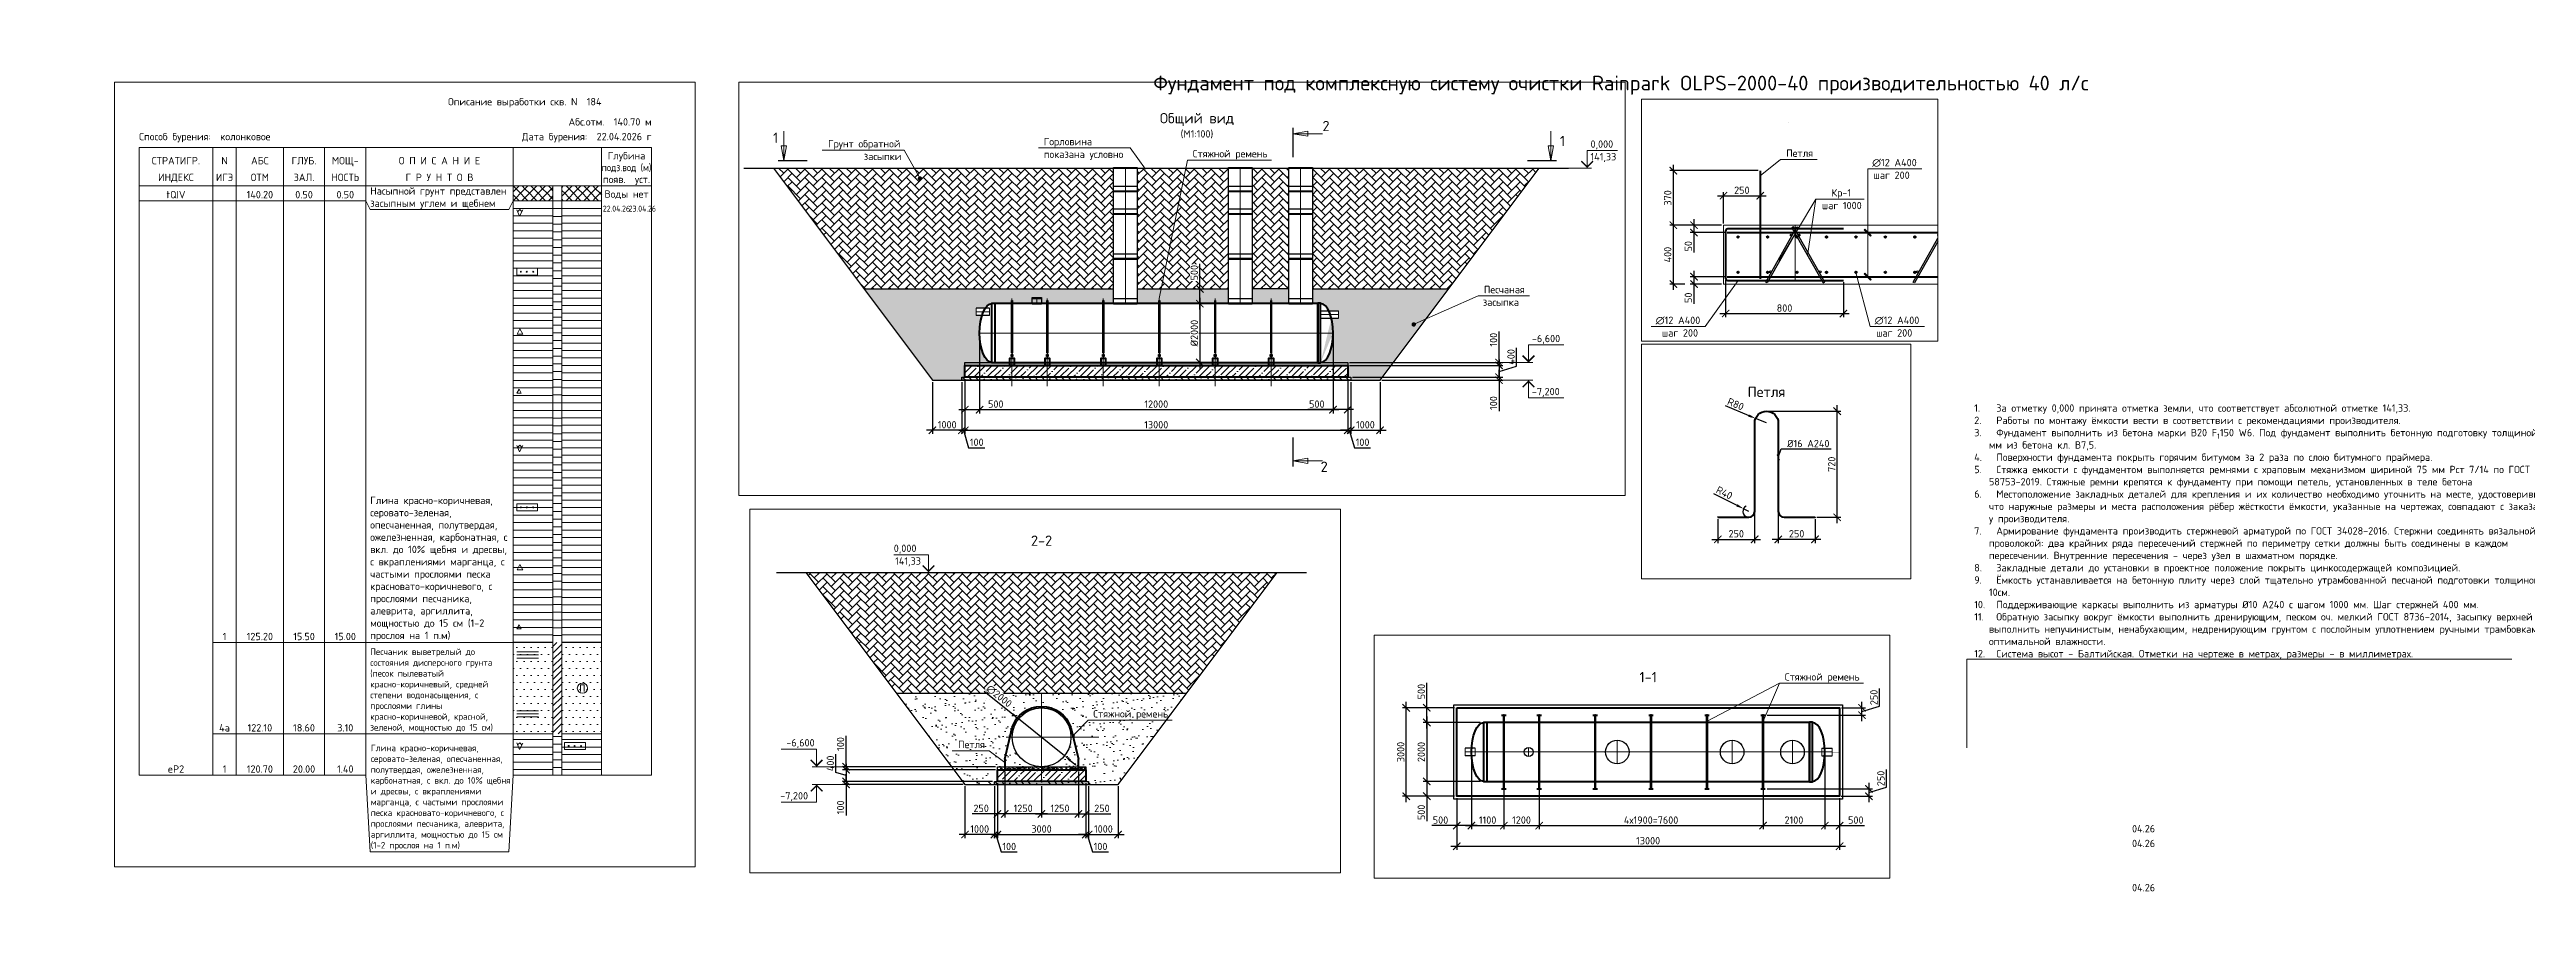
# Paper-space layout '11 компл сист очистки' of a CAD drawing. Header units: metres. Extents: x -316 to 525, y -546 to -249.
# The model-space entities are those that its viewports show. They can reach past a viewport. Long polylines and large blocks are cut down to what shows.
import ezdxf
from ezdxf import colors
from ezdxf.entities.mleader import LeaderData, LeaderLine
from ezdxf.enums import TextEntityAlignment as Align
from ezdxf.math import Vec2, Vec3

# ---------------------------------------------------------------- set-up
doc = ezdxf.new("R2010")
doc.units = ezdxf.units.M
doc.header["$PDSIZE"] = 1
doc.linetypes.add('ACAD_ISO10W100', pattern=[18, 12, -3, 0, -3])
doc.linetypes.add('CENTER', pattern=[16, 10, -2, 2, -2])
doc.layers.get('0').update_dxf_attribs({"lineweight": 0})
doc.layers.get('Defpoints').update_dxf_attribs({"color": 3})
for name, color, linetype in [('2-Bottom level  of pipe', 7, 'Continuous'), ('Fill', 7, 'Continuous'), ('Skv', 7, 'Continuous'), ('Table', 7, 'Continuous')]:
    doc.layers.add(name, color=color, linetype=linetype)
for name, color, linetype, lineweight in [('арматура', 7, 'Continuous', 50), ('Бозовая комплектация', 7, 'Continuous', 40), ('второстепенные', 7, 'Continuous', 25), ('выноски', 7, 'Continuous', 15), ('опалубка', 7, 'Continuous', 13), ('оси', 7, 'CENTER', 13), ('основная конструкция', 7, 'Continuous', 50), ('размеры', 7, 'Continuous', 15), ('текст', 7, 'Continuous', 18), ('штриховка', 7, 'Continuous', 9)]:
    doc.layers.add(name, color=color, linetype=linetype, lineweight=lineweight)
doc.layers.add('помощь', color=1, linetype='Continuous', lineweight=0, plot=False)
doc.styles.add('GOST 2.304', font='CS_Gost2304.shx')
doc.styles.add('GOST-2.304_Type-B', font='GOST Common.ttf')
doc.styles.add('ISOCPEUR', font='isocpeur.ttf')
doc.styles.add('СПДС', font='isocpeur.ttf')
doc.dimstyles.new('SPDS', dxfattribs={"dimscale": 10, "dimtxt": 2.5, "dimasz": 2.5, "dimexe": 1.25, "dimexo": 0.625, "dimtad": 1, "dimdec": 0, "dimrnd": 0.001, "dimtxsty": 'GOST 2.304', "dimblk": 'ARCHTICK', "dimblk1": 'ARCHTICK', "dimblk2": 'ARCHTICK', "dimcen": 2.5, "dimdle": 2, "dimadec": 0, "dimazin": 2, "dimtfac": 0.75, "dimtdec": 4, "dimtmove": 1, "dimatfit": 3, "dimfxl": 1, "dimtolj": 1, "dimarcsym": 1})
pattern_1 = [(225, (-4953438.5, -313986.35), (3e-14, -300), [212.13, -212.134069]), (315, (-4953588.5, -313836.35), (300, 3e-14), [212.13, -212.134069]), (45, (-4953738.5, -313986.35), (3e-14, 300), [212.13, -212.134069]), (135, (-4953588.5, -314136.35), (-300, 3e-14), [212.13, -212.134069])]
pattern_2 = [(0, (75089.61, -319903), (6e-14, 254), [])]
pattern_3 = [(0, (75089.61, -319903), (119.0625, 238.125), [0, -238.125])]
pattern_4 = [(0, (75089.61, -319903), (6e-14, 263.525), [])]

psp = doc.layouts.new('11 компл сист очистки')

# ---------------------------------------------------------------- texts
at = {"layer": 'текст', "style": 'ISOCPEUR'}
for s, insert, char_height, width, attachment_point in [('Фундамент под комплексную систему очистки Rainpark OLPS-2000-40 производительностью 40 л/с', (217.02, -261.23), 5, 353.6956, 5), ('\\pxi-2,l3,r0.66667;1.^IЗа отметку 0,000 принята отметка земли, что соответствует абсолютной отметке 141,33.{\\A1;\\P2.^IРаботы по монтажу ёмкости вести в соответствии с рекомендациями производителя.\\P3.^IФундамент выполнить из бетона марки В20 F\\H0.7x;\\S^ 1;\\H1.42857x;150 W6. Под фундамент выполнить бетонную подготовку толщиной 100 мм из бетона кл. В7,5.\\P4.^IПоверхности фундамента покрыть горячим битумом за 2 раза по слою битумного праймера.\\P\\A0;5.^IСтяжка емкости с фундаментом выполняется ремнями с храповым механизмом шириной 75 мм Рст 7/14 по ГОСТ Р 58753-2019. Стяжные ремни крепятся к фундаменту при помощи петель, установленных в теле бетона\\A1;\\P6.^IМестоположение закладных деталей для крепления и их количество необходимо уточнить на месте, удостоверившись, что наружные размеры и места расположения рёбер жёсткости ёмкости, указанные на чертежах, совпадают с заказанной у производителя.\\P7.^IАрмирование фундамента производить стержневой арматурой по ГОСТ 34028-2016. Стержни соединять вязальной проволокой: два крайних ряда пересечений стержней по периметру сетки должны быть соединены в каждом пересечении. Внутренние пересечения - через узел в шахматном порядке.\\P8.^IЗакладные детали до установки в проектное положение покрыть цинкосодержащей композицией.\\P9.^IЁмкость устанавливается на бетонную плиту через слой тщательно утрамбованной песчаной подготовки толщиной не менее 10см.\\P10.^IПоддерживающие каркасы выполнить из арматуры %%C10 А240 с шагом 1000 мм. Шаг стержней 400 мм.\\P11.^IОбратную засыпку вокруг ёмкости выполнить дренирующим, песком оч. мелкий ГОСТ 8736-2014, засыпку верхней части выполнить непучинистым, ненабухающим, недренирующим грунтом с послойным уплотнением ручными трамбовками при оптимальной влажности.\\P12.^IСистема высот - Балтийская. Отметки на чертеже в метрах, размеры - в миллиметрах.}', (334.52, -456.11), 2.5, 185, 7)]:
    psp.add_mtext(s, dxfattribs=dict(at, insert=insert, char_height=char_height, width=width, attachment_point=attachment_point))
at = {"layer": 'текст', "ltscale": 50, "char_height": 2.5, "width": 10, "attachment_point": 5, "style": 'ISOCPEUR'}
for insert in [(394.52, -513.61), (394.52, -518.61), (394.52, -533.61)]:
    psp.add_mtext('04.26', dxfattribs=dict(at, insert=insert))

msp = doc.modelspace()

# ---------------------------------------------------------------- texts
at = {"layer": 'выноски', "linetype": 'Continuous', "ltscale": 10, "attachment_point": 1, "style": 'ISOCPEUR'}
for s, insert, char_height, width in [('\\f|b0|i0|c0|p34;\\W1.0000000000;\\T1.0000000000;\\o\\lПетля', (446174.25, -161140.32), 50, 297.619), ('∅12 А400', (446757.78, -161204.04), 50, 471.4286), ('\\f|b0|i0|c0|p34;\\W1.0000000000;\\T1.0000000000;\\o\\lшаг 200', (446767.3, -161290.04), 50, 378.5714), ('\\f|b0|i0|c0|p34;\\W1.0000000000;\\T1.0000000000;\\o\\lКр-1', (446482.24, -161409.6), 50, 219.0476), ('\\f|b0|i0|c0|p34;\\W1.0000000000;\\T1.0000000000;\\o\\lшаг 1000', (446416.18, -161495.6), 50, 416.6667), ('∅12 А400', (445287.94, -162274.86), 50, 471.4286), ('∅12 А400', (446775.34, -162274.86), 50, 471.4286), ('\\f|b0|i0|c0|p34;\\W1.0000000000;\\T1.0000000000;\\o\\lшаг 200', (445329.97, -162360.86), 50, 378.5714), ('\\f|b0|i0|c0|p34;\\W1.0000000000;\\T1.0000000000;\\o\\lшаг 200', (446784.87, -162360.86), 50, 378.5714), ('\\f|b0|i0|c0|p34;\\W1.0000000000;\\T1.0000000000;\\o\\lГрунт обратной', (413161.6, -202645.19), 250, 3559.5238), ('\\f|b0|i0|c0|p34;\\W1.0000000000;\\T1.0000000000;\\o\\lзасыпки', (414373.99, -203075.19), 250, 1785.7143), ('\\f|b0|i0|c0|p34;\\W1.0000000000;\\T1.0000000000;\\o\\lПесчаная', (435427.81, -207593.91), 250, 2035.7143), ('\\f|b0|i0|c0|p34;\\W1.0000000000;\\T1.0000000000;\\o\\lзасыпка', (435392.09, -208023.91), 250, 1785.7143)]:
    msp.add_mtext(s, dxfattribs=dict(at, insert=insert, char_height=char_height, width=width))
at = {"layer": 'выноски', "char_height": 350, "attachment_point": 1, "style": 'ISOCPEUR'}
for s, insert, width in [('\\f|b0|i0|c0|p34;\\W1.0000000000;\\T1.0000000000;\\o\\l2', (429949.87, -201991.56), 666.6667), ('\\f|b0|i0|c0|p34;\\W1.0000000000;\\T1.0000000000;\\o\\l1', (411293.2, -202390.44), 516.6667), ('\\f|b0|i0|c0|p34;\\W1.0000000000;\\T1.0000000000;\\o\\l1', (438011.18, -202501.56), 516.6667), ('\\f|b0|i0|c0|p34;\\W1.0000000000;\\T1.0000000000;\\o\\l2', (429886.92, -213558.23), 666.6667)]:
    msp.add_mtext(s, dxfattribs=dict(at, insert=insert, width=width))
at = {"layer": 'выноски', "ltscale": 10, "char_height": 250, "attachment_point": 1, "style": 'ISOCPEUR'}
for s, insert, width in [('\\fISOCPEUR|b0|i0|c0|p34;\\W1.0000000000;\\T1.0000000000;\\o\\lГорловина', (420486.29, -202571.09), 1700), ('\\fISOCPEUR|b0|i0|c0|p34;\\W1.0000000000;\\T1.0000000000;\\o\\lСтяжной ремень', (425541.58, -202981.09), 2650), ('\\fISOCPEUR|b0|i0|c0|p34;\\W1.0000000000;\\T1.0000000000;\\o\\lпоказана условно', (420486.29, -203001.09), 2912.5), ('\\fISOCPEUR|b0|i0|c0|p34;\\W1.0000000000;\\T1.0000000000;\\o\\lСтяжной ремень', (458910.34, -208274.28), 2650), ('\\fISOCPEUR|b0|i0|c0|p34;\\W1.0000000000;\\T1.0000000000;\\o\\lСтяжной ремень', (428943.22, -220964.2), 2650)]:
    msp.add_mtext(s, dxfattribs=dict(at, insert=insert, width=width))
for s, insert, width, rotation in [('0,000', (439048.8, -202656.09), 887.5, 359.991135), ('0,000', (452136.03, -202656.33), 887.5, 0.009374), ('141,33', (439048.8, -203086.09), 887.5, 359.991135), ('141,33', (452184.43, -203086.33), 887.5, 0.009374), ('-6,600', (437058.86, -209255.82), 1062.5, 359.990626), ('-6,600', (448489, -209255.97), 1062.5, 0.009374), ('-7,200', (437058.86, -211055.82), 1062.5, 359.990626), ('-7,200', (448282.92, -211055.97), 1087.3106, 0.009374)]:
    msp.add_mtext(s, dxfattribs=dict(at, insert=insert, width=width, rotation=rotation))
at = {"layer": 'текст', "style": 'ISOCPEUR'}
msp.add_text('2-2', height=350, dxfattribs=at).set_placement((457154.04, -202800.86), align=Align.BOTTOM_CENTER)
at = {"layer": 'текст', "lineweight": 25, "style": 'ISOCPEUR'}
for s, p in [('Описание выработки скв. N  184', (514561.5, -211250.92)), ('Абс.отм.  140.70 м', (516261.5, -211936.35)), ('Дата бурения:  22.04.2026 г', (516261.5, -212436.35))]:
    msp.add_text(s, height=250, dxfattribs=at).set_placement(p, align=Align.RIGHT)
msp.add_text('Способ бурения:  колонковое', height=250, dxfattribs=at).set_placement((498861.5, -212436.35))
for s, p in [('Глубина', (515411.5, -213086.35)), ('СТРАТИГР.', (500111.5, -213253.02)), ('N', (501761.5, -213253.02)), ('АБС', (502961.5, -213253.02)), ('ГЛУБ.', (504461.5, -213253.02)), ('МОЩ-', (505861.5, -213253.02)), ('О П И С А Н И Е', (509061.5, -213253.02)), ('ИНДЕКС', (500111.5, -213819.68)), ('ИГЭ', (501761.5, -213819.68)), ('ОТМ', (502961.5, -213819.68)), ('ЗАЛ.', (504461.5, -213819.68)), ('НОСТЬ', (505861.5, -213819.68)), ('Г Р У Н Т О В', (509061.5, -213819.68)), ('появ.  уст.', (515411.5, -213886.35)), ('tQIV', (500111.5, -214406.35)), ('140.20', (502961.5, -214406.35)), ('0.50', (504461.5, -214406.35)), ('0.50', (505861.5, -214406.35)), ('Воды нет', (515411.5, -214386.35)), ('1', (501761.5, -229406.35)), ('125.20', (502961.5, -229406.35)), ('15.50', (504461.5, -229406.35)), ('15.00', (505861.5, -229406.35)), ('4а', (501761.5, -232506.35)), ('122.10', (502961.5, -232506.35)), ('18.60', (504461.5, -232506.35)), ('3.10', (505861.5, -232506.35)), ('eP2', (500111.5, -233906.35)), ('1', (501761.5, -233906.35)), ('120.70', (502961.5, -233906.35)), ('20.00', (504461.5, -233906.35)), ('1.40', (505861.5, -233906.35))]:
    msp.add_text(s, height=250, dxfattribs=at).set_placement(p, align=Align.CENTER)
at = {"layer": 'текст', "lineweight": 25, "style": 'ISOCPEUR', "width": 0.9}
msp.add_text('подз.вод (м)', height=250, dxfattribs=at).set_placement((515411.5, -213486.35), align=Align.CENTER)
at = {"layer": 'текст', "lineweight": 25, "style": 'ISOCPEUR', "width": 0.8}
for s, p in [('22.04.26', (514606.46, -214856.84)), ('23.04.26', (515484, -214856.58))]:
    msp.add_text(s, height=200, dxfattribs=at).set_placement(p)
at = {"layer": 'текст', "ltscale": 0.02, "insert": (455750.29, -161020.41), "char_height": 70, "width": 451.85, "attachment_point": 5, "style": 'ISOCPEUR'}
msp.add_mtext('\\pxqc;Петля', dxfattribs=at)
at = {"layer": 'текст', "style": 'ISOCPEUR'}
for s, insert, char_height, width, attachment_point in [('\\pxqc;Общий вид\\P{\\H0.71429x;(М1:100)}', (425686.32, -202155.22), 350, 6037.8679, 5), ('Насыпной грунт представлен засыпным углем и щебнем', (506708.34, -214766.35), 250, 4830, 7), ('1-1', (424306.32, -221097.19), 350, 10690.5854, 5), ('Глина красно-коричневая, серовато-зеленая, опесчаненная, полутвердая, ожелезненная, карбонатная, с вкл. до 10% щебня и дресвы, с вкраплениями марганца, с частыми прослоями песка красновато-коричневого, с прослоями песчаника, алеврита, аргиллита, мощностью до 15 см (1-2 прослоя на 1 п.м)', (506708.34, -229436.35), 250, 4830, 7), ('Песчаник выветрелый до состояния дисперсного грунта (песок пылеватый красно-коричневый, средней степени водонасыщения, с прослоями глины красно-коричневой, красной, зеленой, мощностью до 15 см)', (506708.34, -232536.35), 220, 4830, 7), ('Глина красно-коричневая, серовато-зеленая, опесчаненная, полутвердая, ожелезненная, карбонатная, с вкл. до 10% щебня и дресвы, с вкраплениями марганца, с частыми прослоями песка красновато-коричневого, с прослоями песчаника, алеврита, аргиллита, мощностью до 15 см (1-2 прослоя на 1 п.м)', (506728.34, -236536.35), 220, 4751.1305, 7)]:
    msp.add_mtext(s, dxfattribs=dict(at, insert=insert, char_height=char_height, width=width, attachment_point=attachment_point))

# ---------------------------------------------------------------- blocks, each defined once
blk = doc.blocks.new('*U3')
at = {"layer": 'штриховка', "ltscale": 10}
h = blk.add_hatch(color=256, dxfattribs=at)
edge = h.paths.add_edge_path()
edge.add_arc((0, 0), 5, 0, 360)
at = {"layer": 'арматура', "ltscale": 10}
blk.add_circle((0, 0), 5, dxfattribs=at)
at = {"layer": 'помощь', "ltscale": 10, "style": 'СПДС'}
blk.add_text('10 (А400)', height=25, dxfattribs=at).set_placement((7, 8))
blk = doc.blocks.new('*U49')
at = {"layer": 'арматура', "ltscale": 10}
blk.add_blockref('*U3', (0, 0), dxfattribs=at)
blk = doc.blocks.new('*U50')
at = {"layer": 'арматура', "color": 0, "linetype": 'ByBlock', "lineweight": -2, "transparency": 16777216}
for p in [(0, 0), (200, 0), (400, 0), (600, 0), (800, 0), (1000, 0), (1200, 0)]:
    blk.add_blockref('*U49', p, dxfattribs=at)
blk = doc.blocks.new('*U51')
at = {"layer": 'арматура', "ltscale": 10}
blk.add_blockref('*U3', (0, 0), dxfattribs=at)
blk = doc.blocks.new('*U52')
at = {"layer": 'арматура', "color": 0, "linetype": 'ByBlock', "lineweight": -2, "transparency": 16777216}
for p in [(0, 0), (200, 0), (400, 0), (600, 0), (800, 0), (1000, 0), (1200, 0)]:
    blk.add_blockref('*U51', p, dxfattribs=at)
blk = doc.blocks.new('_ArchTick')
at = {"color": 0, "linetype": 'ByBlock', "lineweight": 30, "const_width": 0.15}
blk.add_lwpolyline([(-0.5, -0.5), (0.5, 0.5)], dxfattribs=at)
blk = doc.blocks.new('*D54')
at = {"layer": 'Defpoints', "color": 0, "ltscale": 100, "transparency": 16777216}
for p in [(445408, -161284), (445998, -161284), (445748, -161654)]:
    blk.add_point(p, dxfattribs=at)
at = {"layer": 'размеры', "color": 0, "lineweight": -2, "ltscale": 100, "transparency": 16777216}
for p, q in [((445985, -161284), (445383, -161284)), ((445408, -161694), (445408, -161244)), ((445735, -161654), (445383, -161654))]:
    blk.add_line(p, q, dxfattribs=at)
at = {"layer": 'размеры', "color": 0, "lineweight": -2, "ltscale": 100, "transparency": 16777216, "xscale": 50, "yscale": 50, "zscale": 50}
for p, rotation in [((445408, -161284), 90), ((445408, -161654), 270)]:
    blk.add_blockref('_ArchTick', p, dxfattribs=dict(at, rotation=rotation))
at = {"layer": 'размеры', "color": 0, "ltscale": 100, "transparency": 16777216, "insert": (445370, -161469), "char_height": 50, "attachment_point": 5, "rotation": 90, "style": 'ISOCPEUR'}
blk.add_mtext('\\A1;370', dxfattribs=at)
blk = doc.blocks.new('*D55')
at = {"layer": 'Defpoints', "color": 0, "ltscale": 100, "transparency": 16777216}
for p in [(445548, -162054), (445748, -162054), (445773, -162004)]:
    blk.add_point(p, dxfattribs=at)
at = {"layer": 'размеры', "color": 0, "lineweight": -2, "ltscale": 100, "transparency": 16777216}
for p, q in [((445548, -161964), (445548, -162054)), ((445760, -162004), (445523, -162004)), ((445735, -162054), (445523, -162054)), ((445548, -162054), (445548, -162189))]:
    blk.add_line(p, q, dxfattribs=at)
at = {"layer": 'размеры', "color": 0, "lineweight": -2, "ltscale": 100, "transparency": 16777216, "xscale": 50, "yscale": 50, "zscale": 50}
for p, rotation in [((445548, -162004), 90), ((445548, -162054), 270)]:
    blk.add_blockref('_ArchTick', p, dxfattribs=dict(at, rotation=rotation))
at = {"layer": 'размеры', "color": 0, "ltscale": 100, "transparency": 16777216, "insert": (445510, -162147), "char_height": 50, "attachment_point": 5, "rotation": 90, "style": 'ISOCPEUR'}
blk.add_mtext('\\A1;50', dxfattribs=at)
blk = doc.blocks.new('*D56')
at = {"layer": 'Defpoints', "color": 0, "ltscale": 100, "transparency": 16777216}
for p in [(445548, -161704), (445748, -161654), (445773, -161704)]:
    blk.add_point(p, dxfattribs=at)
at = {"layer": 'размеры', "color": 0, "lineweight": -2, "ltscale": 100, "transparency": 16777216}
for p, q in [((445548, -161614), (445548, -161704)), ((445735, -161654), (445523, -161654)), ((445760, -161704), (445523, -161704)), ((445548, -161704), (445548, -161839))]:
    blk.add_line(p, q, dxfattribs=at)
at = {"layer": 'размеры', "color": 0, "lineweight": -2, "ltscale": 100, "transparency": 16777216, "xscale": 50, "yscale": 50, "zscale": 50}
for p, rotation in [((445548, -161654), 90), ((445548, -161704), 270)]:
    blk.add_blockref('_ArchTick', p, dxfattribs=dict(at, rotation=rotation))
at = {"layer": 'размеры', "color": 0, "ltscale": 100, "transparency": 16777216, "insert": (445510, -161797), "char_height": 50, "attachment_point": 5, "rotation": 90, "style": 'ISOCPEUR'}
blk.add_mtext('\\A1;50', dxfattribs=at)
blk = doc.blocks.new('*D53')
at = {"layer": 'Defpoints', "color": 0, "ltscale": 100, "transparency": 16777216}
for p in [(445408, -161654), (445498, -161654), (445498, -162054)]:
    blk.add_point(p, dxfattribs=at)
at = {"layer": 'размеры', "color": 0, "lineweight": -2, "ltscale": 100, "transparency": 16777216}
for p, q in [((445408, -162094), (445408, -161614)), ((445485, -161654), (445383, -161654)), ((445485, -162054), (445383, -162054))]:
    blk.add_line(p, q, dxfattribs=at)
at = {"layer": 'размеры', "color": 0, "lineweight": -2, "ltscale": 100, "transparency": 16777216, "xscale": 50, "yscale": 50, "zscale": 50}
for p, rotation in [((445408, -161654), 90), ((445408, -162054), 270)]:
    blk.add_blockref('_ArchTick', p, dxfattribs=dict(at, rotation=rotation))
at = {"layer": 'размеры', "color": 0, "ltscale": 100, "transparency": 16777216, "insert": (445370, -161854), "char_height": 50, "attachment_point": 5, "rotation": 90, "style": 'ISOCPEUR'}
blk.add_mtext('\\A1;400', dxfattribs=at)
blk = doc.blocks.new('*D57')
at = {"layer": 'Defpoints', "color": 0, "ltscale": 100, "transparency": 16777216}
for p in [(445763, -162014), (446563, -162029), (446563, -162254)]:
    blk.add_point(p, dxfattribs=at)
at = {"layer": 'размеры', "color": 0, "lineweight": -2, "ltscale": 100, "transparency": 16777216}
for p, q in [((445763, -162027), (445763, -162279)), ((446563, -162042), (446563, -162279)), ((445723, -162254), (446603, -162254))]:
    blk.add_line(p, q, dxfattribs=at)
at = {"layer": 'размеры', "color": 0, "lineweight": -2, "ltscale": 100, "transparency": 16777216, "xscale": 50, "yscale": 50, "zscale": 50, "rotation": 180}
blk.add_blockref('_ArchTick', (445763, -162254), dxfattribs=at)
at = {"layer": 'размеры', "color": 0, "lineweight": -2, "ltscale": 100, "transparency": 16777216, "xscale": 50, "yscale": 50, "zscale": 50}
blk.add_blockref('_ArchTick', (446563, -162254), dxfattribs=at)
at = {"layer": 'размеры', "color": 0, "ltscale": 100, "transparency": 16777216, "insert": (446163, -162217), "char_height": 50, "attachment_point": 5, "style": 'ISOCPEUR'}
blk.add_mtext('\\A1;800', dxfattribs=at)
blk = doc.blocks.new('*D58')
at = {"layer": 'Defpoints', "color": 0, "ltscale": 100, "transparency": 16777216}
for p in [(445998, -161454), (445998, -161553), (445748, -161654)]:
    blk.add_point(p, dxfattribs=at)
at = {"layer": 'размеры', "color": 0, "lineweight": -2, "ltscale": 100, "transparency": 16777216}
for p, q in [((445708, -161454), (446038, -161454)), ((445748, -161642), (445748, -161429)), ((445998, -161540), (445998, -161429))]:
    blk.add_line(p, q, dxfattribs=at)
at = {"layer": 'размеры', "color": 0, "lineweight": -2, "ltscale": 100, "transparency": 16777216, "xscale": 50, "yscale": 50, "zscale": 50, "rotation": 180}
blk.add_blockref('_ArchTick', (445748, -161454), dxfattribs=at)
at = {"layer": 'размеры', "color": 0, "lineweight": -2, "ltscale": 100, "transparency": 16777216, "xscale": 50, "yscale": 50, "zscale": 50}
blk.add_blockref('_ArchTick', (445998, -161454), dxfattribs=at)
at = {"layer": 'размеры', "color": 0, "ltscale": 100, "transparency": 16777216, "insert": (445873, -161417), "char_height": 50, "attachment_point": 5, "style": 'ISOCPEUR'}
blk.add_mtext('\\A1;250', dxfattribs=at)
blk = doc.blocks.new('*D76')
at = {"layer": 'Defpoints', "color": 0, "ltscale": 100, "transparency": 16777216}
for p in [(455676, -161201), (455750, -161232)]:
    blk.add_point(p, dxfattribs=at)
at = {"layer": 'размеры', "color": 0, "lineweight": -2, "ltscale": 100, "transparency": 16777216}
for p, q in [((455469, -161114), (455630, -161182)), ((455750, -161232), (455676, -161201))]:
    blk.add_line(p, q, dxfattribs=at)
at = {"layer": 'размеры', "color": 0, "ltscale": 100, "transparency": 16777216}
blk.add_solid([(455634, -161174), (455627, -161190), (455676, -161201)], dxfattribs=at)
at = {"layer": 'размеры', "color": 0, "ltscale": 100, "transparency": 16777216, "insert": (455541, -161104), "char_height": 50, "attachment_point": 5, "rotation": 337.337, "style": 'ISOCPEUR'}
blk.add_mtext('\\A1;R80', dxfattribs=at)
blk = doc.blocks.new('*D77')
at = {"layer": 'Defpoints', "color": 0, "ltscale": 100, "transparency": 16777216}
for p in [(455595, -161814), (455630, -161832)]:
    blk.add_point(p, dxfattribs=at)
at = {"layer": 'размеры', "color": 0, "lineweight": -2, "ltscale": 100, "transparency": 16777216}
for p, q in [((455390, -161710), (455550, -161791)), ((455630, -161832), (455595, -161814))]:
    blk.add_line(p, q, dxfattribs=at)
blk.add_arc((455630, -161832), 40, 117.2725, 252.0951, dxfattribs=at)
at = {"layer": 'размеры', "color": 0, "ltscale": 100, "transparency": 16777216}
blk.add_solid([(455554, -161784), (455546, -161799), (455595, -161814)], dxfattribs=at)
at = {"layer": 'размеры', "color": 0, "ltscale": 100, "transparency": 16777216, "insert": (455464, -161706), "char_height": 50, "attachment_point": 5, "rotation": 333.0823, "style": 'ISOCPEUR'}
blk.add_mtext('\\A1;R40', dxfattribs=at)
blk = doc.blocks.new('*D78')
at = {"layer": 'Defpoints', "color": 0, "ltscale": 100, "transparency": 16777216}
for p in [(455420, -161872), (455670, -161832), (455670, -162022)]:
    blk.add_point(p, dxfattribs=at)
at = {"layer": 'размеры', "color": 0, "lineweight": -2, "ltscale": 100, "transparency": 16777216}
for p, q in [((455420, -161884), (455420, -162047)), ((455670, -161844), (455670, -162047)), ((455380, -162022), (455710, -162022))]:
    blk.add_line(p, q, dxfattribs=at)
at = {"layer": 'размеры', "color": 0, "lineweight": -2, "ltscale": 100, "transparency": 16777216, "xscale": 50, "yscale": 50, "zscale": 50, "rotation": 180}
blk.add_blockref('_ArchTick', (455420, -162022), dxfattribs=at)
at = {"layer": 'размеры', "color": 0, "lineweight": -2, "ltscale": 100, "transparency": 16777216, "xscale": 50, "yscale": 50, "zscale": 50}
blk.add_blockref('_ArchTick', (455670, -162022), dxfattribs=at)
at = {"layer": 'размеры', "color": 0, "ltscale": 100, "transparency": 16777216, "insert": (455545, -161984), "char_height": 50, "attachment_point": 5, "style": 'ISOCPEUR'}
blk.add_mtext('\\A1;250', dxfattribs=at)
blk = doc.blocks.new('*D79')
at = {"layer": 'Defpoints', "color": 0, "ltscale": 100, "transparency": 16777216}
for p in [(455830, -161832), (456080, -161872), (455830, -162022)]:
    blk.add_point(p, dxfattribs=at)
at = {"layer": 'размеры', "color": 0, "lineweight": -2, "ltscale": 100, "transparency": 16777216}
for p, q in [((455830, -161844), (455830, -162047)), ((456080, -161884), (456080, -162047)), ((456120, -162022), (455790, -162022))]:
    blk.add_line(p, q, dxfattribs=at)
at = {"layer": 'размеры', "color": 0, "lineweight": -2, "ltscale": 100, "transparency": 16777216, "xscale": 50, "yscale": 50, "zscale": 50, "rotation": 180}
blk.add_blockref('_ArchTick', (455830, -162022), dxfattribs=at)
at = {"layer": 'размеры', "color": 0, "lineweight": -2, "ltscale": 100, "transparency": 16777216, "xscale": 50, "yscale": 50, "zscale": 50}
blk.add_blockref('_ArchTick', (456080, -162022), dxfattribs=at)
at = {"layer": 'размеры', "color": 0, "ltscale": 100, "transparency": 16777216, "insert": (455955, -161984), "char_height": 50, "attachment_point": 5, "style": 'ISOCPEUR'}
blk.add_mtext('\\A1;250', dxfattribs=at)
blk = doc.blocks.new('*D80')
at = {"layer": 'Defpoints', "color": 0, "ltscale": 100, "transparency": 16777216}
for p in [(455750, -161152), (456230, -161152), (456080, -161872)]:
    blk.add_point(p, dxfattribs=at)
at = {"layer": 'размеры', "color": 0, "lineweight": -2, "ltscale": 100, "transparency": 16777216}
for p, q in [((456230, -161912), (456230, -161112)), ((455763, -161152), (456255, -161152)), ((456093, -161872), (456255, -161872))]:
    blk.add_line(p, q, dxfattribs=at)
at = {"layer": 'размеры', "color": 0, "lineweight": -2, "ltscale": 100, "transparency": 16777216, "xscale": 50, "yscale": 50, "zscale": 50}
for p, rotation in [((456230, -161152), 90), ((456230, -161872), 270)]:
    blk.add_blockref('_ArchTick', p, dxfattribs=dict(at, rotation=rotation))
at = {"layer": 'размеры', "color": 0, "ltscale": 100, "transparency": 16777216, "insert": (456193, -161512), "char_height": 50, "attachment_point": 5, "rotation": 90, "style": 'ISOCPEUR'}
blk.add_mtext('\\A1;720', dxfattribs=at)
blk = doc.blocks.new('каркасы')
at = {"layer": 'второстепенные', "ltscale": 10}
for points in [[(318737, 71676), (318949, 72050), (318959, 72044), (318747, 71670)], [(319138, 71676), (318926, 72050), (318915, 72044), (319127, 71670)]]:
    blk.add_lwpolyline(points, close=True, dxfattribs=at)
for centre in [(318910, 71995), (318965, 71995), (318768, 71745), (319107, 71745)]:
    blk.add_circle(centre, 6, dxfattribs=at)
at = {"layer": 'оси', "ltscale": 10}
blk.add_lwpolyline([(318937, 72062), (318937, 71692)], dxfattribs=at)
at = {"layer": 'помощь', "ltscale": 10}
blk.add_circle((319107, 71745), 7, dxfattribs=at)
blk = doc.blocks.new('*U92')
at = {"layer": 'второстепенные', "lineweight": 90}
blk.add_blockref('каркасы', (-318937, -71860), dxfattribs=at)
blk = doc.blocks.new('*U93')
at = {"layer": 'арматура', "color": 0, "linetype": 'ByBlock', "lineweight": -2, "transparency": 16777216}
for p in [(0, 0), (1000, 0)]:
    blk.add_blockref('*U92', p, dxfattribs=at)
blk = doc.blocks.new('*D118')
at = {"layer": 'Defpoints', "color": 0, "ltscale": 100, "transparency": 16777216}
for p in [(418306, -209196), (417806, -210696), (418306, -211796)]:
    blk.add_point(p, dxfattribs=at)
at = {"layer": 'размеры', "color": 0, "lineweight": -2, "ltscale": 100, "transparency": 16777216}
for p, q in [((418306, -209258), (418306, -211921)), ((417806, -210758), (417806, -211921)), ((417606, -211796), (418306, -211796)), ((418306, -211796), (419156, -211796))]:
    blk.add_line(p, q, dxfattribs=at)
at = {"layer": 'размеры', "color": 0, "lineweight": -2, "ltscale": 100, "transparency": 16777216, "xscale": 250, "yscale": 250, "zscale": 250, "rotation": 180}
blk.add_blockref('_ArchTick', (417806, -211796), dxfattribs=at)
at = {"layer": 'размеры', "color": 0, "lineweight": -2, "ltscale": 100, "transparency": 16777216, "xscale": 250, "yscale": 250, "zscale": 250}
blk.add_blockref('_ArchTick', (418306, -211796), dxfattribs=at)
at = {"layer": 'размеры', "color": 0, "ltscale": 100, "transparency": 16777216, "insert": (418856, -211608), "char_height": 250, "attachment_point": 5, "style": 'ISOCPEUR', "bg_fill": 3, "box_fill_scale": 1.1, "bg_fill_color": 9, "bg_fill_true_color": 13158600, "bg_fill_transparency": 0}
blk.add_mtext('\\A1;500', dxfattribs=at)
blk = doc.blocks.new('*D119')
at = {"layer": 'Defpoints', "color": 0, "ltscale": 100, "transparency": 16777216}
for p in [(417706, -210796), (417806, -211796), (417706, -212496)]:
    blk.add_point(p, dxfattribs=at)
at = {"layer": 'размеры', "color": 0, "lineweight": -2, "ltscale": 100, "transparency": 16777216}
for p, q in [((417706, -210858), (417706, -212621)), ((417806, -211858), (417806, -212621)), ((417706, -212496), (417456, -212496)), ((417806, -212496), (417706, -212496)), ((417806, -212496), (417706, -212496)), ((417756, -212496), (417934, -213089)), ((417806, -212496), (418056, -212496)), ((417934, -213089), (418484, -213089))]:
    blk.add_line(p, q, dxfattribs=at)
at = {"layer": 'размеры', "color": 0, "lineweight": -2, "ltscale": 100, "transparency": 16777216, "xscale": 250, "yscale": 250, "zscale": 250}
blk.add_blockref('_ArchTick', (417706, -212496), dxfattribs=at)
at = {"layer": 'размеры', "color": 0, "lineweight": -2, "ltscale": 100, "transparency": 16777216, "xscale": 250, "yscale": 250, "zscale": 250, "rotation": 180}
blk.add_blockref('_ArchTick', (417806, -212496), dxfattribs=at)
at = {"layer": 'размеры', "color": 0, "ltscale": 100, "transparency": 16777216, "insert": (418209, -212902), "char_height": 250, "attachment_point": 5, "style": 'ISOCPEUR', "bg_fill": 3, "box_fill_scale": 1.1, "bg_fill_color": 9, "bg_fill_true_color": 13158600, "bg_fill_transparency": 0}
blk.add_mtext('\\A1;100', dxfattribs=at)
blk = doc.blocks.new('*D120')
at = {"layer": 'Defpoints', "color": 0, "ltscale": 100, "transparency": 16777216}
for p in [(416706, -210796), (417706, -210796), (416706, -212496)]:
    blk.add_point(p, dxfattribs=at)
at = {"layer": 'размеры', "color": 0, "lineweight": -2, "ltscale": 100, "transparency": 16777216}
for p, q in [((416706, -210858), (416706, -212621)), ((417706, -210858), (417706, -212621)), ((417906, -212496), (416506, -212496))]:
    blk.add_line(p, q, dxfattribs=at)
at = {"layer": 'размеры', "color": 0, "lineweight": -2, "ltscale": 100, "transparency": 16777216, "xscale": 250, "yscale": 250, "zscale": 250, "rotation": 180}
blk.add_blockref('_ArchTick', (416706, -212496), dxfattribs=at)
at = {"layer": 'размеры', "color": 0, "lineweight": -2, "ltscale": 100, "transparency": 16777216, "xscale": 250, "yscale": 250, "zscale": 250}
blk.add_blockref('_ArchTick', (417706, -212496), dxfattribs=at)
at = {"layer": 'размеры', "color": 0, "ltscale": 100, "transparency": 16777216, "insert": (417206, -212308), "char_height": 250, "attachment_point": 5, "style": 'ISOCPEUR', "bg_fill": 3, "box_fill_scale": 1.1, "bg_fill_color": 9, "bg_fill_true_color": 13158600, "bg_fill_transparency": 0}
blk.add_mtext('\\A1;1000', dxfattribs=at)
blk = doc.blocks.new('*D121')
at = {"layer": 'Defpoints', "color": 0, "ltscale": 100, "transparency": 16777216}
for p in [(430806, -210696), (417806, -211796), (430806, -212496)]:
    blk.add_point(p, dxfattribs=at)
at = {"layer": 'размеры', "color": 0, "lineweight": -2, "ltscale": 100, "transparency": 16777216}
for p, q in [((430806, -210758), (430806, -212621)), ((417806, -211858), (417806, -212621)), ((417606, -212496), (431006, -212496))]:
    blk.add_line(p, q, dxfattribs=at)
at = {"layer": 'размеры', "color": 0, "lineweight": -2, "ltscale": 100, "transparency": 16777216, "xscale": 250, "yscale": 250, "zscale": 250, "rotation": 180}
blk.add_blockref('_ArchTick', (417806, -212496), dxfattribs=at)
at = {"layer": 'размеры', "color": 0, "lineweight": -2, "ltscale": 100, "transparency": 16777216, "xscale": 250, "yscale": 250, "zscale": 250}
blk.add_blockref('_ArchTick', (430806, -212496), dxfattribs=at)
at = {"layer": 'размеры', "color": 0, "ltscale": 100, "transparency": 16777216, "insert": (424306, -212308), "char_height": 250, "attachment_point": 5, "style": 'ISOCPEUR', "bg_fill": 3, "box_fill_scale": 1.1, "bg_fill_color": 9, "bg_fill_true_color": 13158600, "bg_fill_transparency": 0}
blk.add_mtext('\\A1;13000', dxfattribs=at)
blk = doc.blocks.new('*D122')
at = {"layer": 'Defpoints', "color": 0, "ltscale": 100, "transparency": 16777216}
for p in [(430906, -210796), (430806, -211796), (430906, -212496)]:
    blk.add_point(p, dxfattribs=at)
at = {"layer": 'размеры', "color": 0, "lineweight": -2, "ltscale": 100, "transparency": 16777216}
for p, q in [((430906, -210858), (430906, -212621)), ((430806, -211858), (430806, -212621)), ((430806, -212496), (430556, -212496)), ((430806, -212496), (430906, -212496)), ((430806, -212496), (430906, -212496)), ((430856, -212496), (431034, -213089)), ((430906, -212496), (431156, -212496)), ((431034, -213089), (431584, -213089))]:
    blk.add_line(p, q, dxfattribs=at)
at = {"layer": 'размеры', "color": 0, "lineweight": -2, "ltscale": 100, "transparency": 16777216, "xscale": 250, "yscale": 250, "zscale": 250}
blk.add_blockref('_ArchTick', (430806, -212496), dxfattribs=at)
at = {"layer": 'размеры', "color": 0, "lineweight": -2, "ltscale": 100, "transparency": 16777216, "xscale": 250, "yscale": 250, "zscale": 250, "rotation": 180}
blk.add_blockref('_ArchTick', (430906, -212496), dxfattribs=at)
at = {"layer": 'размеры', "color": 0, "ltscale": 100, "transparency": 16777216, "insert": (431309, -212902), "char_height": 250, "attachment_point": 5, "style": 'ISOCPEUR', "bg_fill": 3, "box_fill_scale": 1.1, "bg_fill_color": 9, "bg_fill_true_color": 13158600, "bg_fill_transparency": 0}
blk.add_mtext('\\A1;100', dxfattribs=at)
blk = doc.blocks.new('*D123')
at = {"layer": 'Defpoints', "color": 0, "ltscale": 100, "transparency": 16777216}
for p in [(430906, -210796), (431906, -210796), (431906, -212496)]:
    blk.add_point(p, dxfattribs=at)
at = {"layer": 'размеры', "color": 0, "lineweight": -2, "ltscale": 100, "transparency": 16777216}
for p, q in [((430906, -210858), (430906, -212621)), ((431906, -210858), (431906, -212621)), ((430706, -212496), (432106, -212496))]:
    blk.add_line(p, q, dxfattribs=at)
at = {"layer": 'размеры', "color": 0, "lineweight": -2, "ltscale": 100, "transparency": 16777216, "xscale": 250, "yscale": 250, "zscale": 250, "rotation": 180}
blk.add_blockref('_ArchTick', (430906, -212496), dxfattribs=at)
at = {"layer": 'размеры', "color": 0, "lineweight": -2, "ltscale": 100, "transparency": 16777216, "xscale": 250, "yscale": 250, "zscale": 250}
blk.add_blockref('_ArchTick', (431906, -212496), dxfattribs=at)
at = {"layer": 'размеры', "color": 0, "ltscale": 100, "transparency": 16777216, "insert": (431406, -212308), "char_height": 250, "attachment_point": 5, "style": 'ISOCPEUR', "bg_fill": 3, "box_fill_scale": 1.1, "bg_fill_color": 9, "bg_fill_true_color": 13158600, "bg_fill_transparency": 0}
blk.add_mtext('\\A1;1000', dxfattribs=at)
blk = doc.blocks.new('*D136')
at = {"layer": 'Defpoints', "color": 0, "ltscale": 100, "transparency": 16777216}
for p in [(430806, -210196), (435944, -210196), (430806, -210296)]:
    blk.add_point(p, dxfattribs=at)
at = {"layer": 'размеры', "color": 0, "lineweight": -2, "ltscale": 100, "transparency": 16777216}
for p, q in [((435944, -210196), (435944, -209146)), ((430869, -210196), (436069, -210196)), ((435944, -210296), (435944, -210196)), ((430869, -210296), (436069, -210296)), ((435944, -210296), (435944, -210546))]:
    blk.add_line(p, q, dxfattribs=at)
at = {"layer": 'размеры', "color": 0, "lineweight": -2, "ltscale": 100, "transparency": 16777216, "xscale": 250, "yscale": 250, "zscale": 250}
for p, rotation in [((435944, -210196), 270), ((435944, -210296), 90)]:
    blk.add_blockref('_ArchTick', p, dxfattribs=dict(at, rotation=rotation))
at = {"layer": 'размеры', "color": 0, "ltscale": 100, "transparency": 16777216, "insert": (435756, -209421), "char_height": 250, "attachment_point": 5, "rotation": 90, "style": 'ISOCPEUR'}
blk.add_mtext('\\A1;100', dxfattribs=at)
blk = doc.blocks.new('*D138')
at = {"layer": 'Defpoints', "color": 0, "ltscale": 100, "transparency": 16777216}
for p in [(430906, -210696), (431906, -210796), (435944, -210796)]:
    blk.add_point(p, dxfattribs=at)
at = {"layer": 'размеры', "color": 0, "lineweight": -2, "ltscale": 100, "transparency": 16777216}
for p, q in [((435944, -210696), (435944, -210446)), ((430969, -210696), (436069, -210696)), ((435944, -210696), (435944, -210796)), ((431969, -210796), (436069, -210796)), ((435944, -210796), (435944, -211846))]:
    blk.add_line(p, q, dxfattribs=at)
at = {"layer": 'размеры', "color": 0, "lineweight": -2, "ltscale": 100, "transparency": 16777216, "xscale": 250, "yscale": 250, "zscale": 250}
for p, rotation in [((435944, -210696), 270), ((435944, -210796), 90)]:
    blk.add_blockref('_ArchTick', p, dxfattribs=dict(at, rotation=rotation))
at = {"layer": 'размеры', "color": 0, "ltscale": 100, "transparency": 16777216, "insert": (435756, -211571), "char_height": 250, "attachment_point": 5, "rotation": 90, "style": 'ISOCPEUR'}
blk.add_mtext('\\A1;100', dxfattribs=at)
blk = doc.blocks.new('*D139')
at = {"layer": 'Defpoints', "color": 0, "ltscale": 100, "transparency": 16777216}
for p in [(418306, -209196), (430306, -209196), (430306, -211796)]:
    blk.add_point(p, dxfattribs=at)
at = {"layer": 'размеры', "color": 0, "lineweight": -2, "ltscale": 100, "transparency": 16777216}
for p, q in [((418306, -209258), (418306, -211921)), ((430306, -209258), (430306, -211921)), ((418106, -211796), (430506, -211796))]:
    blk.add_line(p, q, dxfattribs=at)
at = {"layer": 'размеры', "color": 0, "lineweight": -2, "ltscale": 100, "transparency": 16777216, "xscale": 250, "yscale": 250, "zscale": 250, "rotation": 180}
blk.add_blockref('_ArchTick', (418306, -211796), dxfattribs=at)
at = {"layer": 'размеры', "color": 0, "lineweight": -2, "ltscale": 100, "transparency": 16777216, "xscale": 250, "yscale": 250, "zscale": 250}
blk.add_blockref('_ArchTick', (430306, -211796), dxfattribs=at)
at = {"layer": 'размеры', "color": 0, "ltscale": 100, "transparency": 16777216, "insert": (424306, -211608), "char_height": 250, "attachment_point": 5, "style": 'ISOCPEUR', "bg_fill": 3, "box_fill_scale": 1.1, "bg_fill_color": 9, "bg_fill_true_color": 13158600, "bg_fill_transparency": 0}
blk.add_mtext('\\A1;12000', dxfattribs=at)
blk = doc.blocks.new('*D140')
at = {"layer": 'Defpoints', "color": 0, "ltscale": 100, "transparency": 16777216}
for p in [(430306, -209196), (430806, -210696), (430306, -211796)]:
    blk.add_point(p, dxfattribs=at)
at = {"layer": 'размеры', "color": 0, "lineweight": -2, "ltscale": 100, "transparency": 16777216}
for p, q in [((430306, -209258), (430306, -211921)), ((430806, -210758), (430806, -211921)), ((430306, -211796), (429456, -211796)), ((431006, -211796), (430306, -211796))]:
    blk.add_line(p, q, dxfattribs=at)
at = {"layer": 'размеры', "color": 0, "lineweight": -2, "ltscale": 100, "transparency": 16777216, "xscale": 250, "yscale": 250, "zscale": 250, "rotation": 180}
blk.add_blockref('_ArchTick', (430306, -211796), dxfattribs=at)
at = {"layer": 'размеры', "color": 0, "lineweight": -2, "ltscale": 100, "transparency": 16777216, "xscale": 250, "yscale": 250, "zscale": 250}
blk.add_blockref('_ArchTick', (430806, -211796), dxfattribs=at)
at = {"layer": 'размеры', "color": 0, "ltscale": 100, "transparency": 16777216, "insert": (429756, -211608), "char_height": 250, "attachment_point": 5, "style": 'ISOCPEUR', "bg_fill": 3, "box_fill_scale": 1.1, "bg_fill_color": 9, "bg_fill_true_color": 13158600, "bg_fill_transparency": 0}
blk.add_mtext('\\A1;500', dxfattribs=at)
blk = doc.blocks.new('*D137')
at = {"layer": 'Defpoints', "color": 0, "ltscale": 100, "transparency": 16777216}
for p in [(430806, -210296), (430906, -210696), (435944, -210696)]:
    blk.add_point(p, dxfattribs=at)
at = {"layer": 'размеры', "color": 0, "lineweight": -2, "ltscale": 100, "transparency": 16777216}
for p, q in [((436538, -210318), (436538, -209693)), ((435944, -210096), (435944, -210896)), ((430869, -210296), (436069, -210296)), ((435944, -210496), (436538, -210318)), ((430969, -210696), (436069, -210696))]:
    blk.add_line(p, q, dxfattribs=at)
at = {"layer": 'размеры', "color": 0, "lineweight": -2, "ltscale": 100, "transparency": 16777216, "xscale": 250, "yscale": 250, "zscale": 250}
for p, rotation in [((435944, -210296), 90), ((435944, -210696), 270)]:
    blk.add_blockref('_ArchTick', p, dxfattribs=dict(at, rotation=rotation))
at = {"layer": 'размеры', "color": 0, "ltscale": 100, "transparency": 16777216, "insert": (436350, -210005), "char_height": 250, "attachment_point": 5, "rotation": 90, "style": 'ISOCPEUR', "bg_fill": 3, "box_fill_scale": 1.1, "bg_fill_color": 9, "bg_fill_true_color": 13158600, "bg_fill_transparency": 0}
blk.add_mtext('\\A1;400', dxfattribs=at)
blk = doc.blocks.new('*D125')
at = {"layer": 'Defpoints', "color": 0, "ltscale": 100, "transparency": 16777216}
for p in [(417806, -225139), (430806, -225139), (430806, -226839)]:
    blk.add_point(p, dxfattribs=at)
at = {"layer": 'размеры', "color": 0, "lineweight": -2, "ltscale": 100, "transparency": 16777216}
for p, q in [((417806, -225201), (417806, -226964)), ((430806, -225201), (430806, -226964)), ((417606, -226839), (431006, -226839))]:
    blk.add_line(p, q, dxfattribs=at)
at = {"layer": 'размеры', "color": 0, "lineweight": -2, "ltscale": 100, "transparency": 16777216, "xscale": 250, "yscale": 250, "zscale": 250, "rotation": 180}
blk.add_blockref('_ArchTick', (417806, -226839), dxfattribs=at)
at = {"layer": 'размеры', "color": 0, "lineweight": -2, "ltscale": 100, "transparency": 16777216, "xscale": 250, "yscale": 250, "zscale": 250}
blk.add_blockref('_ArchTick', (430806, -226839), dxfattribs=at)
at = {"layer": 'размеры', "color": 0, "ltscale": 100, "transparency": 16777216, "insert": (424306, -226651), "char_height": 250, "attachment_point": 5, "style": 'ISOCPEUR'}
blk.add_mtext('\\A1;13000', dxfattribs=at)
blk = doc.blocks.new('*D126')
at = {"layer": 'Defpoints', "color": 0, "ltscale": 100, "transparency": 16777216}
for p in [(430306, -223639), (428206, -224689), (430306, -226139)]:
    blk.add_point(p, dxfattribs=at)
at = {"layer": 'размеры', "color": 0, "lineweight": -2, "ltscale": 100, "transparency": 16777216}
for p, q in [((430306, -223701), (430306, -226264)), ((428206, -224751), (428206, -226264)), ((428006, -226139), (430506, -226139))]:
    blk.add_line(p, q, dxfattribs=at)
at = {"layer": 'размеры', "color": 0, "lineweight": -2, "ltscale": 100, "transparency": 16777216, "xscale": 250, "yscale": 250, "zscale": 250, "rotation": 180}
blk.add_blockref('_ArchTick', (428206, -226139), dxfattribs=at)
at = {"layer": 'размеры', "color": 0, "lineweight": -2, "ltscale": 100, "transparency": 16777216, "xscale": 250, "yscale": 250, "zscale": 250}
blk.add_blockref('_ArchTick', (430306, -226139), dxfattribs=at)
at = {"layer": 'размеры', "color": 0, "ltscale": 100, "transparency": 16777216, "insert": (429256, -225951), "char_height": 250, "attachment_point": 5, "style": 'ISOCPEUR'}
blk.add_mtext('\\A1;2100', dxfattribs=at)
blk = doc.blocks.new('*D127')
at = {"layer": 'Defpoints', "color": 0, "ltscale": 100, "transparency": 16777216}
for p in [(430306, -223639), (430806, -225139), (430806, -226139)]:
    blk.add_point(p, dxfattribs=at)
at = {"layer": 'размеры', "color": 0, "lineweight": -2, "ltscale": 100, "transparency": 16777216}
for p, q in [((430306, -223701), (430306, -226264)), ((430806, -225201), (430806, -226264)), ((430106, -226139), (430806, -226139)), ((430806, -226139), (431656, -226139))]:
    blk.add_line(p, q, dxfattribs=at)
at = {"layer": 'размеры', "color": 0, "lineweight": -2, "ltscale": 100, "transparency": 16777216, "xscale": 250, "yscale": 250, "zscale": 250, "rotation": 180}
blk.add_blockref('_ArchTick', (430306, -226139), dxfattribs=at)
at = {"layer": 'размеры', "color": 0, "lineweight": -2, "ltscale": 100, "transparency": 16777216, "xscale": 250, "yscale": 250, "zscale": 250}
blk.add_blockref('_ArchTick', (430806, -226139), dxfattribs=at)
at = {"layer": 'размеры', "color": 0, "ltscale": 100, "transparency": 16777216, "insert": (431356, -225951), "char_height": 250, "attachment_point": 5, "style": 'ISOCPEUR'}
blk.add_mtext('\\A1;500', dxfattribs=at)
blk = doc.blocks.new('*D128')
at = {"layer": 'Defpoints', "color": 0, "ltscale": 100, "transparency": 16777216}
for p in [(418306, -223639), (417806, -225139), (417806, -226139)]:
    blk.add_point(p, dxfattribs=at)
at = {"layer": 'размеры', "color": 0, "lineweight": -2, "ltscale": 100, "transparency": 16777216}
for p, q in [((418306, -223701), (418306, -226264)), ((417806, -225201), (417806, -226264)), ((417806, -226139), (416956, -226139)), ((418506, -226139), (417806, -226139))]:
    blk.add_line(p, q, dxfattribs=at)
at = {"layer": 'размеры', "color": 0, "lineweight": -2, "ltscale": 100, "transparency": 16777216, "xscale": 250, "yscale": 250, "zscale": 250, "rotation": 180}
blk.add_blockref('_ArchTick', (417806, -226139), dxfattribs=at)
at = {"layer": 'размеры', "color": 0, "lineweight": -2, "ltscale": 100, "transparency": 16777216, "xscale": 250, "yscale": 250, "zscale": 250}
blk.add_blockref('_ArchTick', (418306, -226139), dxfattribs=at)
at = {"layer": 'размеры', "color": 0, "ltscale": 100, "transparency": 16777216, "insert": (417256, -225951), "char_height": 250, "attachment_point": 5, "style": 'ISOCPEUR'}
blk.add_mtext('\\A1;500', dxfattribs=at)
blk = doc.blocks.new('*D129')
at = {"layer": 'Defpoints', "color": 0, "ltscale": 100, "transparency": 16777216}
for p in [(418306, -223639), (419406, -224689), (419406, -226139)]:
    blk.add_point(p, dxfattribs=at)
at = {"layer": 'размеры', "color": 0, "lineweight": -2, "ltscale": 100, "transparency": 16777216}
for p, q in [((418306, -223701), (418306, -226264)), ((419406, -224751), (419406, -226264)), ((418106, -226139), (419606, -226139))]:
    blk.add_line(p, q, dxfattribs=at)
at = {"layer": 'размеры', "color": 0, "lineweight": -2, "ltscale": 100, "transparency": 16777216, "xscale": 250, "yscale": 250, "zscale": 250, "rotation": 180}
blk.add_blockref('_ArchTick', (418306, -226139), dxfattribs=at)
at = {"layer": 'размеры', "color": 0, "lineweight": -2, "ltscale": 100, "transparency": 16777216, "xscale": 250, "yscale": 250, "zscale": 250}
blk.add_blockref('_ArchTick', (419406, -226139), dxfattribs=at)
at = {"layer": 'размеры', "color": 0, "ltscale": 100, "transparency": 16777216, "insert": (418856, -225951), "char_height": 250, "attachment_point": 5, "style": 'ISOCPEUR'}
blk.add_mtext('\\A1;1100', dxfattribs=at)
blk = doc.blocks.new('*D130')
at = {"layer": 'Defpoints', "color": 0, "ltscale": 100, "transparency": 16777216}
for p in [(419406, -224689), (420606, -224689), (420606, -226139)]:
    blk.add_point(p, dxfattribs=at)
at = {"layer": 'размеры', "color": 0, "lineweight": -2, "ltscale": 100, "transparency": 16777216}
for p, q in [((419406, -224751), (419406, -226264)), ((420606, -224751), (420606, -226264)), ((419206, -226139), (420806, -226139))]:
    blk.add_line(p, q, dxfattribs=at)
at = {"layer": 'размеры', "color": 0, "lineweight": -2, "ltscale": 100, "transparency": 16777216, "xscale": 250, "yscale": 250, "zscale": 250, "rotation": 180}
blk.add_blockref('_ArchTick', (419406, -226139), dxfattribs=at)
at = {"layer": 'размеры', "color": 0, "lineweight": -2, "ltscale": 100, "transparency": 16777216, "xscale": 250, "yscale": 250, "zscale": 250}
blk.add_blockref('_ArchTick', (420606, -226139), dxfattribs=at)
at = {"layer": 'размеры', "color": 0, "ltscale": 100, "transparency": 16777216, "insert": (420006, -225951), "char_height": 250, "attachment_point": 5, "style": 'ISOCPEUR'}
blk.add_mtext('\\A1;1200', dxfattribs=at)
blk = doc.blocks.new('*D131')
at = {"layer": 'Defpoints', "color": 0, "ltscale": 100, "transparency": 16777216}
for p in [(420606, -224689), (428206, -224689), (428206, -226139)]:
    blk.add_point(p, dxfattribs=at)
at = {"layer": 'размеры', "color": 0, "lineweight": -2, "ltscale": 100, "transparency": 16777216}
for p, q in [((420606, -224751), (420606, -226264)), ((428206, -224751), (428206, -226264)), ((420406, -226139), (428406, -226139))]:
    blk.add_line(p, q, dxfattribs=at)
at = {"layer": 'размеры', "color": 0, "lineweight": -2, "ltscale": 100, "transparency": 16777216, "xscale": 250, "yscale": 250, "zscale": 250, "rotation": 180}
blk.add_blockref('_ArchTick', (420606, -226139), dxfattribs=at)
at = {"layer": 'размеры', "color": 0, "lineweight": -2, "ltscale": 100, "transparency": 16777216, "xscale": 250, "yscale": 250, "zscale": 250}
blk.add_blockref('_ArchTick', (428206, -226139), dxfattribs=at)
at = {"layer": 'размеры', "color": 0, "ltscale": 100, "transparency": 16777216, "insert": (424406, -225951), "char_height": 250, "attachment_point": 5, "style": 'ISOCPEUR'}
blk.add_mtext('\\A1;4х1900=7600', dxfattribs=at)
blk = doc.blocks.new('*D132')
at = {"layer": 'Defpoints', "color": 0, "ltscale": 100, "transparency": 16777216}
for p in [(416791, -222139), (417791, -222139), (418666, -222639)]:
    blk.add_point(p, dxfattribs=at)
at = {"layer": 'размеры', "color": 0, "lineweight": -2, "ltscale": 100, "transparency": 16777216}
for p, q in [((416791, -222139), (416791, -221289)), ((417729, -222139), (416666, -222139)), ((416791, -222839), (416791, -222139)), ((418604, -222639), (416666, -222639))]:
    blk.add_line(p, q, dxfattribs=at)
at = {"layer": 'размеры', "color": 0, "lineweight": -2, "ltscale": 100, "transparency": 16777216, "xscale": 250, "yscale": 250, "zscale": 250}
for p, rotation in [((416791, -222139), 90), ((416791, -222639), 270)]:
    blk.add_blockref('_ArchTick', p, dxfattribs=dict(at, rotation=rotation))
at = {"layer": 'размеры', "color": 0, "ltscale": 100, "transparency": 16777216, "insert": (416604, -221589), "char_height": 250, "attachment_point": 5, "rotation": 90, "style": 'ISOCPEUR'}
blk.add_mtext('\\A1;500', dxfattribs=at)
blk = doc.blocks.new('*D133')
at = {"layer": 'Defpoints', "color": 0, "ltscale": 100, "transparency": 16777216}
for p in [(418666, -222639), (416791, -224639), (418666, -224639)]:
    blk.add_point(p, dxfattribs=at)
at = {"layer": 'размеры', "color": 0, "lineweight": -2, "ltscale": 100, "transparency": 16777216}
for p, q in [((416791, -222439), (416791, -224839)), ((418604, -222639), (416666, -222639)), ((418604, -224639), (416666, -224639))]:
    blk.add_line(p, q, dxfattribs=at)
at = {"layer": 'размеры', "color": 0, "lineweight": -2, "ltscale": 100, "transparency": 16777216, "xscale": 250, "yscale": 250, "zscale": 250}
for p, rotation in [((416791, -222639), 90), ((416791, -224639), 270)]:
    blk.add_blockref('_ArchTick', p, dxfattribs=dict(at, rotation=rotation))
at = {"layer": 'размеры', "color": 0, "ltscale": 100, "transparency": 16777216, "insert": (416604, -223639), "char_height": 250, "attachment_point": 5, "rotation": 90, "style": 'ISOCPEUR'}
blk.add_mtext('\\A1;2000', dxfattribs=at)
blk = doc.blocks.new('*D134')
at = {"layer": 'Defpoints', "color": 0, "ltscale": 100, "transparency": 16777216}
for p in [(418666, -224639), (416791, -225139), (417791, -225139)]:
    blk.add_point(p, dxfattribs=at)
at = {"layer": 'размеры', "color": 0, "lineweight": -2, "ltscale": 100, "transparency": 16777216}
for p, q in [((416791, -224439), (416791, -225139)), ((418604, -224639), (416666, -224639)), ((417729, -225139), (416666, -225139)), ((416791, -225139), (416791, -225989))]:
    blk.add_line(p, q, dxfattribs=at)
at = {"layer": 'размеры', "color": 0, "lineweight": -2, "ltscale": 100, "transparency": 16777216, "xscale": 250, "yscale": 250, "zscale": 250}
for p, rotation in [((416791, -224639), 90), ((416791, -225139), 270)]:
    blk.add_blockref('_ArchTick', p, dxfattribs=dict(at, rotation=rotation))
at = {"layer": 'размеры', "color": 0, "ltscale": 100, "transparency": 16777216, "insert": (416604, -225689), "char_height": 250, "attachment_point": 5, "rotation": 90, "style": 'ISOCPEUR'}
blk.add_mtext('\\A1;500', dxfattribs=at)
blk = doc.blocks.new('*D135')
at = {"layer": 'Defpoints', "color": 0, "ltscale": 100, "transparency": 16777216}
for p in [(416091, -222139), (416791, -222139), (416791, -225139)]:
    blk.add_point(p, dxfattribs=at)
at = {"layer": 'размеры', "color": 0, "lineweight": -2, "ltscale": 100, "transparency": 16777216}
for p, q in [((416091, -225339), (416091, -221939)), ((416729, -222139), (415966, -222139)), ((416729, -225139), (415966, -225139))]:
    blk.add_line(p, q, dxfattribs=at)
at = {"layer": 'размеры', "color": 0, "lineweight": -2, "ltscale": 100, "transparency": 16777216, "xscale": 250, "yscale": 250, "zscale": 250}
for p, rotation in [((416091, -222139), 90), ((416091, -225139), 270)]:
    blk.add_blockref('_ArchTick', p, dxfattribs=dict(at, rotation=rotation))
at = {"layer": 'размеры', "color": 0, "ltscale": 100, "transparency": 16777216, "insert": (415904, -223639), "char_height": 250, "attachment_point": 5, "rotation": 90, "style": 'ISOCPEUR'}
blk.add_mtext('\\A1;3000', dxfattribs=at)
blk = doc.blocks.new('*D147')
at = {"layer": 'Defpoints', "color": 0, "ltscale": 100, "transparency": 16777216}
for p in [(455904, -210296), (457154, -210796), (455904, -211796)]:
    blk.add_point(p, dxfattribs=at)
at = {"layer": 'размеры', "color": 0, "lineweight": -2, "ltscale": 100, "transparency": 16777216}
for p, q in [((455904, -210358), (455904, -211921)), ((457154, -210858), (457154, -211921)), ((457354, -211796), (455704, -211796))]:
    blk.add_line(p, q, dxfattribs=at)
at = {"layer": 'размеры', "color": 0, "lineweight": -2, "ltscale": 100, "transparency": 16777216, "xscale": 250, "yscale": 250, "zscale": 250, "rotation": 180}
blk.add_blockref('_ArchTick', (455904, -211796), dxfattribs=at)
at = {"layer": 'размеры', "color": 0, "lineweight": -2, "ltscale": 100, "transparency": 16777216, "xscale": 250, "yscale": 250, "zscale": 250}
blk.add_blockref('_ArchTick', (457154, -211796), dxfattribs=at)
at = {"layer": 'размеры', "color": 0, "ltscale": 100, "transparency": 16777216, "insert": (456529, -211608), "char_height": 250, "attachment_point": 5, "style": 'ISOCPEUR', "bg_fill": 3, "box_fill_scale": 1.1, "bg_fill_color": 9, "bg_fill_true_color": 13158600, "bg_fill_transparency": 0}
blk.add_mtext('\\A1;1250', dxfattribs=at)
blk = doc.blocks.new('*D148')
at = {"layer": 'Defpoints', "color": 0, "ltscale": 100, "transparency": 16777216}
for p in [(458404, -210296), (457154, -210796), (458404, -211796)]:
    blk.add_point(p, dxfattribs=at)
at = {"layer": 'размеры', "color": 0, "lineweight": -2, "ltscale": 100, "transparency": 16777216}
for p, q in [((458404, -210358), (458404, -211921)), ((457154, -210858), (457154, -211921)), ((456954, -211796), (458604, -211796))]:
    blk.add_line(p, q, dxfattribs=at)
at = {"layer": 'размеры', "color": 0, "lineweight": -2, "ltscale": 100, "transparency": 16777216, "xscale": 250, "yscale": 250, "zscale": 250, "rotation": 180}
blk.add_blockref('_ArchTick', (457154, -211796), dxfattribs=at)
at = {"layer": 'размеры', "color": 0, "lineweight": -2, "ltscale": 100, "transparency": 16777216, "xscale": 250, "yscale": 250, "zscale": 250}
blk.add_blockref('_ArchTick', (458404, -211796), dxfattribs=at)
at = {"layer": 'размеры', "color": 0, "ltscale": 100, "transparency": 16777216, "insert": (457779, -211608), "char_height": 250, "attachment_point": 5, "style": 'ISOCPEUR', "bg_fill": 3, "box_fill_scale": 1.1, "bg_fill_color": 9, "bg_fill_true_color": 13158600, "bg_fill_transparency": 0}
blk.add_mtext('\\A1;1250', dxfattribs=at)
blk = doc.blocks.new('*D149')
at = {"layer": 'Defpoints', "color": 0, "ltscale": 100, "transparency": 16777216}
for p in [(458404, -210296), (458654, -210696), (458654, -211796)]:
    blk.add_point(p, dxfattribs=at)
at = {"layer": 'размеры', "color": 0, "lineweight": -2, "ltscale": 100, "transparency": 16777216}
for p, q in [((458404, -210358), (458404, -211921)), ((458654, -210758), (458654, -211921)), ((458204, -211796), (458654, -211796)), ((458654, -211796), (459504, -211796))]:
    blk.add_line(p, q, dxfattribs=at)
at = {"layer": 'размеры', "color": 0, "lineweight": -2, "ltscale": 100, "transparency": 16777216, "xscale": 250, "yscale": 250, "zscale": 250, "rotation": 180}
blk.add_blockref('_ArchTick', (458404, -211796), dxfattribs=at)
at = {"layer": 'размеры', "color": 0, "lineweight": -2, "ltscale": 100, "transparency": 16777216, "xscale": 250, "yscale": 250, "zscale": 250}
blk.add_blockref('_ArchTick', (458654, -211796), dxfattribs=at)
at = {"layer": 'размеры', "color": 0, "ltscale": 100, "transparency": 16777216, "insert": (459204, -211608), "char_height": 250, "attachment_point": 5, "style": 'ISOCPEUR'}
blk.add_mtext('\\A1;250', dxfattribs=at)
blk = doc.blocks.new('*D150')
at = {"layer": 'Defpoints', "color": 0, "ltscale": 100, "transparency": 16777216}
for p in [(455904, -210296), (455654, -210696), (455654, -211796)]:
    blk.add_point(p, dxfattribs=at)
at = {"layer": 'размеры', "color": 0, "lineweight": -2, "ltscale": 100, "transparency": 16777216}
for p, q in [((455904, -210358), (455904, -211921)), ((455654, -210758), (455654, -211921)), ((455654, -211796), (454804, -211796)), ((456104, -211796), (455654, -211796))]:
    blk.add_line(p, q, dxfattribs=at)
at = {"layer": 'размеры', "color": 0, "lineweight": -2, "ltscale": 100, "transparency": 16777216, "xscale": 250, "yscale": 250, "zscale": 250, "rotation": 180}
blk.add_blockref('_ArchTick', (455654, -211796), dxfattribs=at)
at = {"layer": 'размеры', "color": 0, "lineweight": -2, "ltscale": 100, "transparency": 16777216, "xscale": 250, "yscale": 250, "zscale": 250}
blk.add_blockref('_ArchTick', (455904, -211796), dxfattribs=at)
at = {"layer": 'размеры', "color": 0, "ltscale": 100, "transparency": 16777216, "insert": (455104, -211608), "char_height": 250, "attachment_point": 5, "style": 'ISOCPEUR'}
blk.add_mtext('\\A1;250', dxfattribs=at)
blk = doc.blocks.new('*D151')
at = {"layer": 'Defpoints', "color": 0, "ltscale": 100, "transparency": 16777216}
for p in [(455654, -210696), (455554, -210796), (455554, -212496)]:
    blk.add_point(p, dxfattribs=at)
at = {"layer": 'размеры', "color": 0, "lineweight": -2, "ltscale": 100, "transparency": 16777216}
for p, q in [((455554, -210858), (455554, -212621)), ((455654, -210758), (455654, -212621)), ((455554, -212496), (455304, -212496)), ((455654, -212496), (455554, -212496)), ((455654, -212496), (455554, -212496)), ((455604, -212496), (455782, -213089)), ((455654, -212496), (455904, -212496)), ((455782, -213089), (456332, -213089))]:
    blk.add_line(p, q, dxfattribs=at)
at = {"layer": 'размеры', "color": 0, "lineweight": -2, "ltscale": 100, "transparency": 16777216, "xscale": 250, "yscale": 250, "zscale": 250}
blk.add_blockref('_ArchTick', (455554, -212496), dxfattribs=at)
at = {"layer": 'размеры', "color": 0, "lineweight": -2, "ltscale": 100, "transparency": 16777216, "xscale": 250, "yscale": 250, "zscale": 250, "rotation": 180}
blk.add_blockref('_ArchTick', (455654, -212496), dxfattribs=at)
at = {"layer": 'размеры', "color": 0, "ltscale": 100, "transparency": 16777216, "insert": (456057, -212902), "char_height": 250, "attachment_point": 5, "style": 'ISOCPEUR', "bg_fill": 3, "box_fill_scale": 1.1, "bg_fill_color": 9, "bg_fill_true_color": 13158600, "bg_fill_transparency": 0}
blk.add_mtext('\\A1;100', dxfattribs=at)
blk = doc.blocks.new('*D152')
at = {"layer": 'Defpoints', "color": 0, "ltscale": 100, "transparency": 16777216}
for p in [(458654, -210696), (458754, -210796), (458754, -212496)]:
    blk.add_point(p, dxfattribs=at)
at = {"layer": 'размеры', "color": 0, "lineweight": -2, "ltscale": 100, "transparency": 16777216}
for p, q in [((458654, -210758), (458654, -212621)), ((458754, -210858), (458754, -212621)), ((458654, -212496), (458404, -212496)), ((458654, -212496), (458754, -212496)), ((458654, -212496), (458754, -212496)), ((458704, -212496), (458882, -213089)), ((458754, -212496), (459004, -212496)), ((458882, -213089), (459432, -213089))]:
    blk.add_line(p, q, dxfattribs=at)
at = {"layer": 'размеры', "color": 0, "lineweight": -2, "ltscale": 100, "transparency": 16777216, "xscale": 250, "yscale": 250, "zscale": 250}
blk.add_blockref('_ArchTick', (458654, -212496), dxfattribs=at)
at = {"layer": 'размеры', "color": 0, "lineweight": -2, "ltscale": 100, "transparency": 16777216, "xscale": 250, "yscale": 250, "zscale": 250, "rotation": 180}
blk.add_blockref('_ArchTick', (458754, -212496), dxfattribs=at)
at = {"layer": 'размеры', "color": 0, "ltscale": 100, "transparency": 16777216, "insert": (459157, -212902), "char_height": 250, "attachment_point": 5, "style": 'ISOCPEUR', "bg_fill": 3, "box_fill_scale": 1.1, "bg_fill_color": 9, "bg_fill_true_color": 13158600, "bg_fill_transparency": 0}
blk.add_mtext('\\A1;100', dxfattribs=at)
blk = doc.blocks.new('*D141')
at = {"layer": 'Defpoints', "color": 0, "ltscale": 100, "transparency": 16777216}
for p in [(455654, -211796), (458654, -211796), (458654, -212496)]:
    blk.add_point(p, dxfattribs=at)
at = {"layer": 'размеры', "color": 0, "lineweight": -2, "ltscale": 100, "transparency": 16777216}
for p, q in [((455654, -211858), (455654, -212621)), ((458654, -211858), (458654, -212621)), ((455454, -212496), (458854, -212496))]:
    blk.add_line(p, q, dxfattribs=at)
at = {"layer": 'размеры', "color": 0, "lineweight": -2, "ltscale": 100, "transparency": 16777216, "xscale": 250, "yscale": 250, "zscale": 250, "rotation": 180}
blk.add_blockref('_ArchTick', (455654, -212496), dxfattribs=at)
at = {"layer": 'размеры', "color": 0, "lineweight": -2, "ltscale": 100, "transparency": 16777216, "xscale": 250, "yscale": 250, "zscale": 250}
blk.add_blockref('_ArchTick', (458654, -212496), dxfattribs=at)
at = {"layer": 'размеры', "color": 0, "ltscale": 100, "transparency": 16777216, "insert": (457154, -212308), "char_height": 250, "attachment_point": 5, "style": 'ISOCPEUR'}
blk.add_mtext('\\A1;3000', dxfattribs=at)
blk = doc.blocks.new('*D142')
at = {"layer": 'Defpoints', "color": 0, "ltscale": 100, "transparency": 16777216}
for p in [(456375, -208569), (457933, -209822)]:
    blk.add_point(p, dxfattribs=at)
at = {"layer": 'размеры', "color": 0, "lineweight": -2, "ltscale": 100, "transparency": 16777216}
for p, q in [((455205, -207629), (456180, -208413)), ((457933, -209822), (456375, -208569)), ((458128, -209979), (458323, -210135))]:
    blk.add_line(p, q, dxfattribs=at)
at = {"layer": 'размеры', "color": 0, "ltscale": 100, "transparency": 16777216}
for points in [[(456206, -208380), (456154, -208445), (456375, -208569)], [(458154, -209946), (458102, -210011), (457933, -209822)]]:
    blk.add_solid(points, dxfattribs=at)
at = {"layer": 'размеры', "color": 0, "ltscale": 100, "transparency": 16777216, "insert": (455713, -207797), "char_height": 250, "attachment_point": 5, "rotation": 321.208, "style": 'ISOCPEUR', "bg_fill": 3, "box_fill_scale": 1.1, "bg_fill_color": 9, "bg_fill_true_color": 13158600, "bg_fill_transparency": 0}
blk.add_mtext('\\A1;∅2000', dxfattribs=at)
blk = doc.blocks.new('*D153')
at = {"layer": 'Defpoints', "color": 0, "ltscale": 100, "transparency": 16777216}
for p in [(458754, -210796), (459754, -210796), (459754, -212496)]:
    blk.add_point(p, dxfattribs=at)
at = {"layer": 'размеры', "color": 0, "lineweight": -2, "ltscale": 100, "transparency": 16777216}
for p, q in [((458754, -210858), (458754, -212621)), ((459754, -210858), (459754, -212621)), ((458554, -212496), (459954, -212496))]:
    blk.add_line(p, q, dxfattribs=at)
at = {"layer": 'размеры', "color": 0, "lineweight": -2, "ltscale": 100, "transparency": 16777216, "xscale": 250, "yscale": 250, "zscale": 250, "rotation": 180}
blk.add_blockref('_ArchTick', (458754, -212496), dxfattribs=at)
at = {"layer": 'размеры', "color": 0, "lineweight": -2, "ltscale": 100, "transparency": 16777216, "xscale": 250, "yscale": 250, "zscale": 250}
blk.add_blockref('_ArchTick', (459754, -212496), dxfattribs=at)
at = {"layer": 'размеры', "color": 0, "ltscale": 100, "transparency": 16777216, "insert": (459254, -212308), "char_height": 250, "attachment_point": 5, "style": 'ISOCPEUR', "bg_fill": 3, "box_fill_scale": 1.1, "bg_fill_color": 9, "bg_fill_true_color": 13158600, "bg_fill_transparency": 0}
blk.add_mtext('\\A1;1000', dxfattribs=at)
blk = doc.blocks.new('*D154')
at = {"layer": 'Defpoints', "color": 0, "ltscale": 100, "transparency": 16777216}
for p in [(454554, -210796), (455554, -210796), (454554, -212496)]:
    blk.add_point(p, dxfattribs=at)
at = {"layer": 'размеры', "color": 0, "lineweight": -2, "ltscale": 100, "transparency": 16777216}
for p, q in [((454554, -210858), (454554, -212621)), ((455554, -210858), (455554, -212621)), ((455754, -212496), (454354, -212496))]:
    blk.add_line(p, q, dxfattribs=at)
at = {"layer": 'размеры', "color": 0, "lineweight": -2, "ltscale": 100, "transparency": 16777216, "xscale": 250, "yscale": 250, "zscale": 250, "rotation": 180}
blk.add_blockref('_ArchTick', (454554, -212496), dxfattribs=at)
at = {"layer": 'размеры', "color": 0, "lineweight": -2, "ltscale": 100, "transparency": 16777216, "xscale": 250, "yscale": 250, "zscale": 250}
blk.add_blockref('_ArchTick', (455554, -212496), dxfattribs=at)
at = {"layer": 'размеры', "color": 0, "ltscale": 100, "transparency": 16777216, "insert": (455054, -212308), "char_height": 250, "attachment_point": 5, "style": 'ISOCPEUR', "bg_fill": 3, "box_fill_scale": 1.1, "bg_fill_color": 9, "bg_fill_true_color": 13158600, "bg_fill_transparency": 0}
blk.add_mtext('\\A1;1000', dxfattribs=at)
blk = doc.blocks.new('*D143')
at = {"layer": 'Defpoints', "color": 0, "ltscale": 100, "transparency": 16777216}
for p in [(450517, -210196), (455654, -210196), (455654, -210296)]:
    blk.add_point(p, dxfattribs=at)
at = {"layer": 'размеры', "color": 0, "lineweight": -2, "ltscale": 100, "transparency": 16777216}
for p, q in [((450517, -210196), (450517, -209146)), ((455592, -210196), (450392, -210196)), ((450517, -210296), (450517, -210196)), ((455592, -210296), (450392, -210296)), ((450517, -210296), (450517, -210546))]:
    blk.add_line(p, q, dxfattribs=at)
at = {"layer": 'размеры', "color": 0, "lineweight": -2, "ltscale": 100, "transparency": 16777216, "xscale": 250, "yscale": 250, "zscale": 250}
for p, rotation in [((450517, -210196), 270), ((450517, -210296), 90)]:
    blk.add_blockref('_ArchTick', p, dxfattribs=dict(at, rotation=rotation))
at = {"layer": 'размеры', "color": 0, "ltscale": 100, "transparency": 16777216, "insert": (450329, -209421), "char_height": 250, "attachment_point": 5, "rotation": 90, "style": 'ISOCPEUR'}
blk.add_mtext('\\A1;100', dxfattribs=at)
blk = doc.blocks.new('*D144')
at = {"layer": 'Defpoints', "color": 0, "ltscale": 100, "transparency": 16777216}
for p in [(455654, -210296), (450517, -210696), (455554, -210696)]:
    blk.add_point(p, dxfattribs=at)
at = {"layer": 'размеры', "color": 0, "lineweight": -2, "ltscale": 100, "transparency": 16777216}
for p, q in [((450173, -210393), (450173, -209768)), ((450517, -210096), (450517, -210896)), ((450517, -210496), (450173, -210393)), ((455592, -210296), (450392, -210296)), ((455492, -210696), (450392, -210696))]:
    blk.add_line(p, q, dxfattribs=at)
at = {"layer": 'размеры', "color": 0, "lineweight": -2, "ltscale": 100, "transparency": 16777216, "xscale": 250, "yscale": 250, "zscale": 250}
for p, rotation in [((450517, -210296), 90), ((450517, -210696), 270)]:
    blk.add_blockref('_ArchTick', p, dxfattribs=dict(at, rotation=rotation))
at = {"layer": 'размеры', "color": 0, "ltscale": 100, "transparency": 16777216, "insert": (449985, -210080), "char_height": 250, "attachment_point": 5, "rotation": 90, "style": 'ISOCPEUR', "bg_fill": 3, "box_fill_scale": 1.1, "bg_fill_color": 9, "bg_fill_true_color": 13158600, "bg_fill_transparency": 0}
blk.add_mtext('\\A1;400', dxfattribs=at)
blk = doc.blocks.new('*D145')
at = {"layer": 'Defpoints', "color": 0, "ltscale": 100, "transparency": 16777216}
for p in [(455554, -210696), (450517, -210796), (454554, -210796)]:
    blk.add_point(p, dxfattribs=at)
at = {"layer": 'размеры', "color": 0, "lineweight": -2, "ltscale": 100, "transparency": 16777216}
for p, q in [((450517, -210696), (450517, -210446)), ((455492, -210696), (450392, -210696)), ((450517, -210696), (450517, -210796)), ((454492, -210796), (450392, -210796)), ((450517, -210796), (450517, -211846))]:
    blk.add_line(p, q, dxfattribs=at)
at = {"layer": 'размеры', "color": 0, "lineweight": -2, "ltscale": 100, "transparency": 16777216, "xscale": 250, "yscale": 250, "zscale": 250}
for p, rotation in [((450517, -210696), 270), ((450517, -210796), 90)]:
    blk.add_blockref('_ArchTick', p, dxfattribs=dict(at, rotation=rotation))
at = {"layer": 'размеры', "color": 0, "ltscale": 100, "transparency": 16777216, "insert": (450329, -211571), "char_height": 250, "attachment_point": 5, "rotation": 90, "style": 'ISOCPEUR'}
blk.add_mtext('\\A1;100', dxfattribs=at)
blk = doc.blocks.new('*D124')
at = {"layer": 'Defpoints', "color": 0, "ltscale": 100, "transparency": 16777216}
for p in [(425334, -208196), (425334, -210196), (425784, -210196)]:
    blk.add_point(p, dxfattribs=at)
at = {"layer": 'размеры', "color": 0, "lineweight": -2, "ltscale": 100, "transparency": 16777216}
for p, q in [((425784, -207996), (425784, -210396)), ((425397, -208196), (425909, -208196)), ((425397, -210196), (425909, -210196))]:
    blk.add_line(p, q, dxfattribs=at)
at = {"layer": 'размеры', "color": 0, "lineweight": -2, "ltscale": 100, "transparency": 16777216, "xscale": 250, "yscale": 250, "zscale": 250}
for p, rotation in [((425784, -208196), 90), ((425784, -210196), 270)]:
    blk.add_blockref('_ArchTick', p, dxfattribs=dict(at, rotation=rotation))
at = {"layer": 'размеры', "color": 0, "ltscale": 100, "transparency": 16777216, "insert": (425596, -209196), "char_height": 250, "attachment_point": 5, "rotation": 90, "style": 'ISOCPEUR', "bg_fill": 3, "box_fill_scale": 1.1, "bg_fill_color": 9, "bg_fill_true_color": 13158600, "bg_fill_transparency": 0}
blk.add_mtext('\\A1;%%C2000', dxfattribs=at)
blk = doc.blocks.new('*D146')
at = {"layer": 'Defpoints', "color": 0, "ltscale": 100, "transparency": 16777216}
for p in [(430806, -222139), (431566, -222139), (428281, -222389)]:
    blk.add_point(p, dxfattribs=at)
at = {"layer": 'размеры', "color": 0, "lineweight": -2, "ltscale": 100, "transparency": 16777216}
for p, q in [((432159, -222086), (432159, -221486)), ((431566, -222589), (431566, -221939)), ((430869, -222139), (431691, -222139)), ((431566, -222264), (432159, -222086)), ((428344, -222389), (431691, -222389))]:
    blk.add_line(p, q, dxfattribs=at)
at = {"layer": 'размеры', "color": 0, "lineweight": -2, "ltscale": 100, "transparency": 16777216, "xscale": 250, "yscale": 250, "zscale": 250}
for p, rotation in [((431566, -222139), 90), ((431566, -222389), 270)]:
    blk.add_blockref('_ArchTick', p, dxfattribs=dict(at, rotation=rotation))
at = {"layer": 'размеры', "color": 0, "ltscale": 100, "transparency": 16777216, "insert": (431972, -221786), "char_height": 250, "attachment_point": 5, "rotation": 90, "style": 'ISOCPEUR'}
blk.add_mtext('\\A1;250', dxfattribs=at)
blk = doc.blocks.new('*D117')
at = {"layer": 'Defpoints', "color": 0, "ltscale": 100, "transparency": 16777216}
for p in [(428281, -224889), (430801, -225139), (431801, -225139)]:
    blk.add_point(p, dxfattribs=at)
at = {"layer": 'размеры', "color": 0, "lineweight": -2, "ltscale": 100, "transparency": 16777216}
for p, q in [((432394, -224836), (432394, -224236)), ((431801, -224689), (431801, -225339)), ((431801, -225014), (432394, -224836)), ((428344, -224889), (431926, -224889)), ((430863, -225139), (431926, -225139))]:
    blk.add_line(p, q, dxfattribs=at)
at = {"layer": 'размеры', "color": 0, "lineweight": -2, "ltscale": 100, "transparency": 16777216, "xscale": 250, "yscale": 250, "zscale": 250}
for p, rotation in [((431801, -224889), 90), ((431801, -225139), 270)]:
    blk.add_blockref('_ArchTick', p, dxfattribs=dict(at, rotation=rotation))
at = {"layer": 'размеры', "color": 0, "ltscale": 100, "transparency": 16777216, "insert": (432207, -224536), "char_height": 250, "attachment_point": 5, "rotation": 90, "style": 'ISOCPEUR'}
blk.add_mtext('\\A1;250', dxfattribs=at)
blk = doc.blocks.new('*D116')
at = {"layer": 'Defpoints', "color": 0, "ltscale": 100, "transparency": 16777216}
for p in [(425314, -207696), (425784, -207696), (425314, -208196)]:
    blk.add_point(p, dxfattribs=at)
at = {"layer": 'размеры', "color": 0, "lineweight": -2, "ltscale": 100, "transparency": 16777216}
for p, q in [((425784, -207696), (425784, -206846)), ((425377, -207696), (425909, -207696)), ((425784, -208396), (425784, -207696)), ((425377, -208196), (425909, -208196))]:
    blk.add_line(p, q, dxfattribs=at)
at = {"layer": 'размеры', "color": 0, "lineweight": -2, "ltscale": 100, "transparency": 16777216, "xscale": 250, "yscale": 250, "zscale": 250}
for p, rotation in [((425784, -207696), 90), ((425784, -208196), 270)]:
    blk.add_blockref('_ArchTick', p, dxfattribs=dict(at, rotation=rotation))
at = {"layer": 'размеры', "color": 0, "ltscale": 100, "transparency": 16777216, "insert": (425596, -207146), "char_height": 250, "attachment_point": 5, "rotation": 90, "style": 'ISOCPEUR', "bg_fill": 3, "box_fill_scale": 1.1, "bg_fill_color": 9, "bg_fill_true_color": 13158600, "bg_fill_transparency": 0}
blk.add_mtext('\\A1;500', dxfattribs=at)
blk = doc.blocks.new('*U167')
at = {"color": 7, "linetype": 'ACAD_ISO10W100', "lineweight": 15, "ltscale": 5}
blk.add_line((0, 0), (12000, 0), dxfattribs=at)
at = {"color": 250, "lineweight": 40, "ltscale": 20}
for points in [[(520, 1010), (520, -1010), (420, -1010), (420, 1010)], [(11480, 1010), (11480, -1010), (11580, -1010), (11580, 1010)], [(520, 1000), (520, -1000), (11480, -1000), (11480, 1000)]]:
    blk.add_lwpolyline(points, close=True, dxfattribs=at)
at = {"color": 250, "lineweight": 40, "ltscale": 20, "extrusion": (0, 0, -1)}
blk.add_ellipse((420, 0), major_axis=(0, 1000), ratio=0.42, start_param=3.141593, end_param=6.283185, dxfattribs=at)
at = {"color": 250, "lineweight": 40, "ltscale": 20}
blk.add_ellipse((11580, 0), major_axis=(0, 1000), ratio=0.42, start_param=3.141593, end_param=6.283185, dxfattribs=at)
blk = doc.blocks.new('*U166')
at = {"color": 7, "linetype": 'ACAD_ISO10W100', "lineweight": 15, "ltscale": 5}
blk.add_line((0, 0), (12000, 0), dxfattribs=at)
at = {"color": 250, "lineweight": 40, "ltscale": 20}
for points in [[(520, 1010), (520, -1010), (420, -1010), (420, 1010)], [(11480, 1010), (11480, -1010), (11580, -1010), (11580, 1010)], [(520, 1000), (520, -1000), (11480, -1000), (11480, 1000)]]:
    blk.add_lwpolyline(points, close=True, dxfattribs=at)
at = {"color": 250, "lineweight": 40, "ltscale": 20, "extrusion": (0, 0, -1)}
blk.add_ellipse((420, 0), major_axis=(0, 1000), ratio=0.42, start_param=3.141593, end_param=6.283185, dxfattribs=at)
at = {"color": 250, "lineweight": 40, "ltscale": 20}
blk.add_ellipse((11580, 0), major_axis=(0, 1000), ratio=0.42, start_param=3.141593, end_param=6.283185, dxfattribs=at)
blk = doc.blocks.new('*U158')
at = {"lineweight": 30}
for p, q in [((0, 125), (350, 125)), ((0, -125), (350, -125))]:
    blk.add_line(p, q, dxfattribs=at)
at = {"color": 7, "linetype": 'Continuous', "lineweight": 20}
for p, q in [((0, 125), (0, -125)), ((350, 125), (350, -125))]:
    blk.add_line(p, q, dxfattribs=at)
at = {"color": 7, "linetype": 'ACAD_ISO10W100', "lineweight": 15, "ltscale": 3}
blk.add_line((0, 0), (350, 0), dxfattribs=at)
at = {"color": 242, "linetype": 'Continuous', "lineweight": 15, "ltscale": 20, "true_color": 0xcd2027, "style": 'GOST-2.304_Type-B', "flags": 1}
for tag, p in [('МАТЕРИАЛ', (306, 122)), ('НАЗВАНИЕ', (305, 116))]:
    blk.add_attdef(tag, p, '', height=2.5, dxfattribs=at)
blk = doc.blocks.new('*U159')
at = {"lineweight": 30}
for p, q in [((0, 125), (350, 125)), ((0, -125), (350, -125))]:
    blk.add_line(p, q, dxfattribs=at)
at = {"color": 7, "linetype": 'Continuous', "lineweight": 20}
for p, q in [((0, 125), (0, -125)), ((350, 125), (350, -125))]:
    blk.add_line(p, q, dxfattribs=at)
at = {"color": 7, "linetype": 'ACAD_ISO10W100', "lineweight": 15, "ltscale": 3}
blk.add_line((0, 0), (350, 0), dxfattribs=at)
at = {"color": 242, "linetype": 'Continuous', "lineweight": 15, "ltscale": 20, "true_color": 0xcd2027, "style": 'GOST-2.304_Type-B', "flags": 1}
for tag, p in [('МАТЕРИАЛ', (306, 122)), ('НАЗВАНИЕ', (305, 116))]:
    blk.add_attdef(tag, p, '', height=2.5, dxfattribs=at)
blk = doc.blocks.new('*U111')
at = {"color": 7, "linetype": 'ACAD_ISO10W100', "lineweight": 13, "ltscale": 5}
for p, q in [((0, 400), (0, -400)), ((-400, 0), (400, 0))]:
    blk.add_line(p, q, dxfattribs=at)
at = {"layer": '2-Bottom level  of pipe', "color": 7, "lineweight": 30, "ltscale": 50}
blk.add_circle((0, 0), 400, dxfattribs=at)
blk.add_circle((0, 0), 400, dxfattribs=at)
blk = doc.blocks.new('*U157')
at = {"lineweight": 30}
for p, q in [((0, 125), (450, 125)), ((0, -125), (450, -125))]:
    blk.add_line(p, q, dxfattribs=at)
at = {"color": 7, "linetype": 'Continuous', "lineweight": 20}
for p, q in [((0, 125), (0, -125)), ((450, 125), (450, -125))]:
    blk.add_line(p, q, dxfattribs=at)
at = {"color": 7, "linetype": 'ACAD_ISO10W100', "lineweight": 15, "ltscale": 3}
blk.add_line((0, 0), (450, 0), dxfattribs=at)
at = {"color": 242, "linetype": 'Continuous', "lineweight": 15, "ltscale": 20, "true_color": 0xcd2027, "style": 'GOST-2.304_Type-B', "flags": 1}
for tag, p in [('МАТЕРИАЛ', (306, 122)), ('НАЗВАНИЕ', (305, 116))]:
    blk.add_attdef(tag, p, '', height=2.5, dxfattribs=at)
blk = doc.blocks.new('*U156')
at = {"lineweight": 30}
for p, q in [((0, 125), (600, 125)), ((0, -125), (600, -125))]:
    blk.add_line(p, q, dxfattribs=at)
at = {"color": 7, "linetype": 'Continuous', "lineweight": 20}
for p, q in [((0, 125), (0, -125)), ((600, 125), (600, -125))]:
    blk.add_line(p, q, dxfattribs=at)
at = {"color": 7, "linetype": 'ACAD_ISO10W100', "lineweight": 15, "ltscale": 3}
blk.add_line((0, 0), (600, 0), dxfattribs=at)
at = {"color": 242, "linetype": 'Continuous', "lineweight": 15, "ltscale": 20, "true_color": 0xcd2027, "style": 'GOST-2.304_Type-B', "flags": 1}
for tag, p in [('МАТЕРИАЛ', (306, 122)), ('НАЗВАНИЕ', (305, 116))]:
    blk.add_attdef(tag, p, '', height=2.5, dxfattribs=at)
blk = doc.blocks.new('*U105')
at = {"color": 250, "linetype": 'ACAD_ISO10W100', "lineweight": 15, "ltscale": 3}
blk.add_line((-1, 0), (-1, 1500), dxfattribs=at)
at = {"color": 250, "lineweight": 30, "ltscale": 20}
blk.add_lwpolyline([(-401, 1500), (399, 1500), (399, 0), (-401, 0)], close=True, dxfattribs=at)
at = {"layer": '2-Bottom level  of pipe', "color": 7, "lineweight": 30, "ltscale": 50}
for points in [[(-411, 0), (409, 0), (409, 150), (-411, 150)], [(-401, -20), (399, -20), (399, 0), (-401, 0)]]:
    blk.add_lwpolyline(points, close=True, dxfattribs=at)
blk = doc.blocks.new('*U100')
at = {"color": 250, "linetype": 'ACAD_ISO10W100', "lineweight": 15, "ltscale": 3}
blk.add_line((-1, 0), (-1, 200), dxfattribs=at)
at = {"color": 250, "lineweight": 30, "ltscale": 20}
blk.add_lwpolyline([(-158, 200), (157, 200), (157, 0), (-158, 0)], close=True, dxfattribs=at)
at = {"layer": '2-Bottom level  of pipe', "color": 7, "lineweight": 30, "ltscale": 50}
for points in [[(-168, 0), (167, 0), (167, 150), (-168, 150)], [(-158, -20), (157, -20), (157, 0), (-158, 0)]]:
    blk.add_lwpolyline(points, close=True, dxfattribs=at)
blk = doc.blocks.new('*U110')
at = {"color": 7, "linetype": 'ACAD_ISO10W100', "lineweight": 13, "ltscale": 5}
for p, q in [((-157.5, 0), (157.5, 0)), ((0, 157.5), (0, -157.5))]:
    blk.add_line(p, q, dxfattribs=at)
at = {"layer": '2-Bottom level  of pipe', "color": 7, "lineweight": 30, "ltscale": 50}
blk.add_circle((0, 0), 157.5, dxfattribs=at)
blk.add_circle((0, 0), 157.5, dxfattribs=at)
blk = doc.blocks.new('*U165')
at = {"color": 250, "linetype": 'ACAD_ISO10W100', "lineweight": 15, "ltscale": 3}
blk.add_line((-1, 0), (-1, 750), dxfattribs=at)
at = {"color": 250, "lineweight": 30, "ltscale": 20}
blk.add_lwpolyline([(-401, 750), (399, 750), (399, 0), (-401, 0)], close=True, dxfattribs=at)
at = {"layer": '2-Bottom level  of pipe', "color": 7, "lineweight": 30, "ltscale": 50}
for points in [[(-411, 0), (409, 0), (409, 150), (-411, 150)], [(-401, -20), (399, -20), (399, 0), (-401, 0)]]:
    blk.add_lwpolyline(points, close=True, dxfattribs=at)
blk = doc.blocks.new('*U162')
at = {"color": 250, "linetype": 'ACAD_ISO10W100', "lineweight": 15, "ltscale": 3}
blk.add_line((-1, 0), (-1, 800), dxfattribs=at)
at = {"color": 250, "lineweight": 30, "ltscale": 20}
blk.add_lwpolyline([(-401, 800), (399, 800), (399, 0), (-401, 0)], close=True, dxfattribs=at)
at = {"layer": '2-Bottom level  of pipe', "color": 7, "lineweight": 30, "ltscale": 50}
for points in [[(-411, 0), (409, 0), (409, 150), (-411, 150)], [(-401, -20), (399, -20), (399, 0), (-401, 0)]]:
    blk.add_lwpolyline(points, close=True, dxfattribs=at)
blk = doc.blocks.new('*U163')
at = {"color": 250, "linetype": 'ACAD_ISO10W100', "lineweight": 15, "ltscale": 3}
blk.add_line((-1, 0), (-1, 750), dxfattribs=at)
at = {"color": 250, "lineweight": 30, "ltscale": 20}
blk.add_lwpolyline([(-401, 750), (399, 750), (399, 0), (-401, 0)], close=True, dxfattribs=at)
at = {"layer": '2-Bottom level  of pipe', "color": 7, "lineweight": 30, "ltscale": 50}
for points in [[(-411, 0), (409, 0), (409, 150), (-411, 150)], [(-401, -20), (399, -20), (399, 0), (-401, 0)]]:
    blk.add_lwpolyline(points, close=True, dxfattribs=at)
blk = doc.blocks.new('*U164')
at = {"color": 250, "linetype": 'ACAD_ISO10W100', "lineweight": 15, "ltscale": 3}
blk.add_line((-1, 0), (-1, 800), dxfattribs=at)
at = {"color": 250, "lineweight": 30, "ltscale": 20}
blk.add_lwpolyline([(-401, 800), (399, 800), (399, 0), (-401, 0)], close=True, dxfattribs=at)
at = {"layer": '2-Bottom level  of pipe', "color": 7, "lineweight": 30, "ltscale": 50}
for points in [[(-411, 0), (409, 0), (409, 150), (-411, 150)], [(-401, -20), (399, -20), (399, 0), (-401, 0)]]:
    blk.add_lwpolyline(points, close=True, dxfattribs=at)
blk = doc.blocks.new('*U160')
at = {"color": 250, "linetype": 'ACAD_ISO10W100', "lineweight": 15, "ltscale": 3}
blk.add_line((-1, 0), (-1, 750), dxfattribs=at)
at = {"color": 250, "lineweight": 30, "ltscale": 20}
blk.add_lwpolyline([(-401, 750), (399, 750), (399, 0), (-401, 0)], close=True, dxfattribs=at)
at = {"layer": '2-Bottom level  of pipe', "color": 7, "lineweight": 30, "ltscale": 50}
for points in [[(-411, 0), (409, 0), (409, 150), (-411, 150)], [(-401, -20), (399, -20), (399, 0), (-401, 0)]]:
    blk.add_lwpolyline(points, close=True, dxfattribs=at)
blk = doc.blocks.new('*U161')
at = {"color": 250, "linetype": 'ACAD_ISO10W100', "lineweight": 15, "ltscale": 3}
blk.add_line((-1, 0), (-1, 800), dxfattribs=at)
at = {"color": 250, "lineweight": 30, "ltscale": 20}
blk.add_lwpolyline([(-401, 800), (399, 800), (399, 0), (-401, 0)], close=True, dxfattribs=at)
at = {"layer": '2-Bottom level  of pipe', "color": 7, "lineweight": 30, "ltscale": 50}
for points in [[(-411, 0), (409, 0), (409, 150), (-411, 150)], [(-401, -20), (399, -20), (399, 0), (-401, 0)]]:
    blk.add_lwpolyline(points, close=True, dxfattribs=at)
blk = doc.blocks.new('обхват')
at = {"layer": 'второстепенные', "ltscale": 10}
for p, q in [((331284, -135781), (331258, -135781)), ((331258, -135781), (331258, -135783)), ((331258, -135783), (331284, -135783)), ((331262, -135783), (331260, -135784)), ((331260, -135784), (331260, -135792)), ((331262, -135793), (331260, -135792)), ((331280, -135783), (331262, -135783)), ((331280, -135793), (331262, -135793)), ((331265, -135784), (331265, -135792)), ((331277, -135784), (331277, -135792)), ((331280, -135783), (331282, -135784)), ((331280, -135793), (331282, -135792)), ((331282, -135784), (331282, -135792)), ((331284, -135783), (331284, -135781))]:
    blk.add_line(p, q, dxfattribs=at)
blk.add_lwpolyline([(331286, -133952), (331286, -135723), (331256, -135723), (331256, -133952)], close=True, dxfattribs=at)
for points in [[(331241, -135776), (331301, -135776), (331301, -135846), (331277, -135846)], [(331265, -135846), (331241, -135846), (331241, -135776)], [(331241, -135776), (331241, -135781), (331301, -135781), (331301, -135776)], [(331278, -135749), (331264, -135749)], [(331264, -135776), (331264, -135781)], [(331264, -135803), (331264, -135793)], [(331265, -135804), (331264, -135803)], [(331264, -135803), (331278, -135803)], [(331265, -135749), (331265, -135781)], [(331265, -135793), (331265, -135804)], [(331277, -135804), (331265, -135804)], [(331265, -135824), (331265, -135917)], [(331277, -135749), (331277, -135781)], [(331278, -135803), (331277, -135804)], [(331277, -135917), (331277, -135824)], [(331278, -135776), (331278, -135781)]]:
    blk.add_lwpolyline(points, dxfattribs=at)
blk.add_lwpolyline([(331265, -135917, 1), (331277, -135917)], format="xyb", dxfattribs=at)
for centre, radius, start, end in [((331263, -135788), 4.35, 55.6577, 124.3423), ((331263, -135789), 4.35, 235.6577, 304.3423), ((331271, -135821), 9, 311.8103, 228.1897), ((331271, -135807), 23.3, 75.3257, 104.6743), ((331271, -135770), 23.3, 255.3257, 284.6743), ((331271, -135824), 6, 0, 180), ((331279, -135788), 4.35, 55.6577, 124.3423), ((331279, -135789), 4.35, 235.6577, 304.3423)]:
    blk.add_arc(centre, radius, start, end, dxfattribs=at)
at = {"layer": 'оси', "ltscale": 50}
blk.add_lwpolyline([(331271, -136854), (331271, -133878)], dxfattribs=at)
at = {"layer": 'основная конструкция', "ltscale": 100}
blk.add_lwpolyline([(331196, -136152), (331196, -135902), (331346, -135902), (331346, -136152)], close=True, dxfattribs=at)
blk = doc.blocks.new('*U115')
blk.add_blockref('обхват', (-331271, 134866))
blk = doc.blocks.new('*U170')
at = {"layer": 'второстепенные', "color": 0, "linetype": 'ByBlock', "lineweight": -2, "transparency": 16777216}
blk.add_blockref('*U115', (0, 300), dxfattribs=at)
blk = doc.blocks.new('*U171')
at = {"layer": 'второстепенные', "color": 0, "linetype": 'ByBlock', "lineweight": -2, "transparency": 16777216}
for p in [(-7600, 0), (-5700, 0), (-3800, 0), (-1900, 0), (0, 0)]:
    blk.add_blockref('*U170', p, dxfattribs=at)
blk = doc.blocks.new('обхват план')
at = {"layer": 'арматура', "ltscale": 10}
for points in [[(329721, -159306), (329871, -159306)], [(329721, -161806), (329871, -161806)]]:
    blk.add_lwpolyline(points, dxfattribs=at)
at = {"layer": 'основная конструкция', "ltscale": 100}
blk.add_lwpolyline([(329781, -161806), (329811, -161806), (329811, -159306), (329781, -159306)], close=True, dxfattribs=at)
at = {"layer": 'помощь', "ltscale": 10}
blk.add_lwpolyline([(329796, -159306), (329796, -161806)], dxfattribs=at)
blk = doc.blocks.new('*U172')
at = {"layer": 'второстепенные'}
blk.add_blockref('обхват план', (-329796, 160556), dxfattribs=at)
blk = doc.blocks.new('*U173')
at = {"layer": 'второстепенные', "color": 0, "linetype": 'ByBlock', "lineweight": -2, "transparency": 16777216}
for p in [(-7600, 0), (-5700, 0), (-3800, 0), (-1900, 0), (0, 0)]:
    blk.add_blockref('*U172', p, dxfattribs=at)
blk = doc.blocks.new('IZ18')
at = {"color": 7, "linetype": 'Continuous', "lineweight": 0, "flags": 128}
for points in [[(-0.004, 0.224), (0.093, 0.004), (0.199, 0.221)], [(0.027, 0.157), (0.1, 0.234), (0.17, 0.164)]]:
    blk.add_lwpolyline(points, dxfattribs=at)
blk = doc.blocks.new('VK12')
at = {"color": 7, "linetype": 'Continuous', "lineweight": 0, "flags": 128}
blk.add_lwpolyline([(0.007, 0.007), (0.107, 0.182), (0.208, 0.007)], close=True, dxfattribs=at)
blk = doc.blocks.new('VK13')
at = {"color": 7, "linetype": 'Continuous', "lineweight": 0}
for p, q in [((0, 0), (0.075, 0.133)), ((0, 0), (0.152, 0)), ((0.075, 0.133), (0.152, 0))]:
    blk.add_line(p, q, dxfattribs=at)
blk = doc.blocks.new('PR09')
at = {"color": 19, "linetype": 'Continuous', "lineweight": 0, "flags": 128}
blk.add_lwpolyline([(-0.002, 0.24), (0.705, 0.24), (0.705, 0), (-0.002, 0)], close=True, dxfattribs=at)
at = {"color": 7, "linetype": 'Continuous', "lineweight": 0}
for centre in [(0.135, 0.121), (0.338, 0.119), (0.555, 0.119)]:
    blk.add_circle(centre, 0.0165, dxfattribs=at)

# ---------------------------------------------------------------- dimensions: what is measured, and where the dimension line sits
at = {"layer": 'размеры', "ltscale": 100}
for center, mpoint, picture, middle in [((455750.29, -161231.99), (455676.47, -161201.16), '*D76', (455540.97, -161103.94)), ((455630.29, -161831.99), (455594.63, -161813.88), '*D77', (455464.48, -161705.74))]:
    dim = msp.add_radius_dim(center=center, mpoint=mpoint, dimstyle='SPDS', override={"dimscale": 20, "dimtxsty": 'ISOCPEUR', "dimsah": 1, "dimtmove": 0}, dxfattribs=at)
    dim.commit()
    dim.dimension.update_dxf_attribs({"geometry": picture, "text_midpoint": middle})
for base, p1, p2, angle, override, picture, middle in [((456230.46, -161151.99), (456080.46, -161871.99), (455750.29, -161151.99), 90, {"dimscale": 20, "dimtxsty": 'ISOCPEUR', "dimtmove": 0}, '*D80', (456192.96, -161511.99)), ((445407.87, -161284.42), (445747.87, -161654.42), (445997.87, -161284.42), 90, {"dimscale": 20, "dimtxsty": 'ISOCPEUR', "dimtmove": 0}, '*D54', (445370.37, -161469.42)), ((445407.87, -161654.42), (445497.87, -162054.42), (445497.87, -161654.42), 90, {"dimscale": 20, "dimtxsty": 'ISOCPEUR', "dimtmove": 0}, '*D53', (445370.37, -161854.42)), ((445547.87, -161704.42), (445747.87, -161654.42), (445772.87, -161704.42), 90, {"dimscale": 20, "dimtxsty": 'ISOCPEUR', "dimtmove": 0}, '*D56', (445510.37, -161796.92)), ((445547.87, -162054.42), (445772.87, -162004.42), (445747.87, -162054.42), 90, {"dimscale": 20, "dimtxsty": 'ISOCPEUR', "dimtmove": 0}, '*D55', (445510.37, -162146.92)), ((435943.82, -210195.64), (430806.32, -210295.64), (430806.32, -210195.64), 90, {"dimscale": 100, "dimtxsty": 'ISOCPEUR', "dimtmove": 0}, '*D136', (435756.32, -209420.64)), ((416791.4, -222138.95), (418666.4, -222638.95), (417791.4, -222138.95), 90, {"dimscale": 100, "dimtxsty": 'ISOCPEUR', "dimtmove": 0}, '*D132', (416603.9, -221588.95)), ((431565.61, -222138.95), (428281.32, -222388.95), (430806.32, -222138.95), 90, {"dimscale": 100, "dimtxsty": 'ISOCPEUR'}, '*D146', (431971.86, -222023.32)), ((416091.4, -222138.95), (416791.4, -225138.95), (416791.4, -222138.95), 90, {"dimscale": 100, "dimtxsty": 'ISOCPEUR', "dimtmove": 0}, '*D135', (415903.9, -223638.95)), ((416791.4, -224638.95), (418666.4, -222638.95), (418666.4, -224638.95), 90, {"dimscale": 100, "dimtxsty": 'ISOCPEUR', "dimtmove": 0}, '*D133', (416603.9, -223638.95)), ((431800.61, -225138.95), (428281.32, -224888.95), (430800.61, -225138.95), 270, {"dimscale": 100, "dimtxsty": 'ISOCPEUR', "dimtmove": 1}, '*D117', (432206.86, -224773.32)), ((416791.4, -225138.95), (418666.4, -224638.95), (417791.4, -225138.95), 90, {"dimscale": 100, "dimtxsty": 'ISOCPEUR', "dimtmove": 0}, '*D134', (416603.9, -225688.95))]:
    dim = msp.add_linear_dim(base=base, p1=p1, p2=p2, angle=angle, dimstyle='SPDS', override=override, dxfattribs=at)
    dim.commit()
    dim.dimension.update_dxf_attribs({"geometry": picture, "text_midpoint": middle})
for base, p1, p2, override, picture, middle in [((445997.87, -161454.42), (445747.87, -161654.42), (445997.87, -161552.7), {"dimscale": 20, "dimtxsty": 'ISOCPEUR', "dimtmove": 0}, '*D58', (445872.87, -161416.92)), ((455670.29, -162021.99), (455420.13, -161871.99), (455670.29, -161831.99), {"dimscale": 20, "dimtxsty": 'ISOCPEUR', "dimtmove": 0}, '*D78', (455545.21, -161984.49)), ((455830.29, -162021.99), (456080.46, -161871.99), (455830.29, -161831.99), {"dimscale": 20, "dimtxsty": 'ISOCPEUR', "dimtmove": 0}, '*D79', (455955.38, -161984.49)), ((446562.87, -162254.42), (445762.87, -162014.42), (446562.87, -162029.42), {"dimscale": 20, "dimtxsty": 'ISOCPEUR', "dimtmove": 0}, '*D57', (446162.87, -162216.92)), ((417806.32, -226138.95), (418306.32, -223638.95), (417806.32, -225138.95), {"dimscale": 100, "dimtxsty": 'ISOCPEUR', "dimtmove": 0}, '*D128', (417256.32, -225951.45)), ((419406.32, -226138.95), (418306.32, -223638.95), (419406.32, -224688.95), {"dimscale": 100, "dimtxsty": 'ISOCPEUR', "dimtmove": 0}, '*D129', (418856.32, -225951.45)), ((430306.32, -226138.95), (428206.32, -224688.95), (430306.32, -223638.95), {"dimscale": 100, "dimtxsty": 'ISOCPEUR', "dimtmove": 0}, '*D126', (429256.32, -225951.45)), ((430806.32, -226138.95), (430306.32, -223638.95), (430806.32, -225138.95), {"dimscale": 100, "dimtxsty": 'ISOCPEUR', "dimtmove": 0}, '*D127', (431356.32, -225951.45)), ((420606.32, -226138.95), (419406.32, -224688.95), (420606.32, -224688.95), {"dimscale": 100, "dimtxsty": 'ISOCPEUR', "dimtmove": 0}, '*D130', (420006.32, -225951.45)), ((430806.32, -226838.95), (417806.32, -225138.95), (430806.32, -225138.95), {"dimscale": 100, "dimtxsty": 'ISOCPEUR', "dimtmove": 0}, '*D125', (424306.32, -226651.45))]:
    dim = msp.add_linear_dim(base=base, p1=p1, p2=p2, dimstyle='SPDS', override=override, dxfattribs=at)
    dim.commit()
    dim.dimension.update_dxf_attribs({"geometry": picture, "text_midpoint": middle})
dim = msp.add_linear_dim(base=(428206.32, -226138.95), p1=(420606.32, -224688.95), p2=(428206.32, -224688.95), text='4х1900=<>', dimstyle='SPDS', override={"dimscale": 100, "dimtxsty": 'ISOCPEUR', "dimtmove": 0}, dxfattribs=at)
dim.commit()
dim.dimension.update_dxf_attribs({"geometry": '*D131', "text_midpoint": (424406.32, -225951.45)})

# ---------------------------------------------------------------- hatches: boundary and pattern name
at = {"layer": 'Fill'}
h = msp.add_hatch(dxfattribs=at)
h.set_pattern_fill('GR24', color=256, scale=1000, style=0, pattern_type=2)
h.set_pattern_definition(pattern_1)
h.paths.add_polyline_path([(511561.5, -213986.35), (512911.5, -213986.35), (512911.5, -214486.35), (511561.5, -214486.35)])
h = msp.add_hatch(dxfattribs=at)
h.set_pattern_fill('GR24', color=256, scale=1000, style=0, pattern_type=2)
h.set_pattern_definition(pattern_1)
h.paths.add_polyline_path([(513211.5, -213986.35), (514561.5, -213986.35), (514561.5, -214486.35), (513211.5, -214486.35)])
at = {"layer": 'штриховка', "ltscale": 10}
h = msp.add_hatch(dxfattribs=at)
h.set_pattern_fill('AR-HBONE', color=256, scale=2)
h.set_pattern_definition([(45, (0, -63393.21), (3e-14, 287.3682), [609.6, -203.2]), (135, (143.68, -63249.53), (3e-14, 287.3682), [609.6, -203.2])])
h.paths.add_polyline_path([(422856.32, -203596.03), (411306.61, -203596.03), (414381.39, -207695.74), (422856.32, -207695.74)])
edge = h.paths.add_edge_path(flags=16)
edge.add_arc((416683.38, -203728.19), 37.5, 0, 360)
h.paths.add_polyline_path([(426757.74, -203596.03), (423656.32, -203596.03), (423657.54, -207695.64), (426756.51, -207695.64)])
h.paths.add_polyline_path([(428810.19, -203596.03), (427557.74, -203596.03), (427558.96, -207695.64), (428806.51, -207695.64)])
h.paths.add_polyline_path([(437306.03, -203596.03), (429607.74, -203596.03), (429607.74, -207695.69), (434231.25, -207695.73)])
h = msp.add_hatch(dxfattribs=at)
h.set_pattern_fill('AR-HBONE', color=256, scale=2)
h.set_pattern_definition([(45, (105746.77, -59816.46), (3e-14, 287.3682), [609.6, -203.2]), (135, (105890.45, -59672.77), (3e-14, 287.3682), [609.6, -203.2])])
h.paths.add_polyline_path([(465153.75, -203596.03), (449154.33, -203596.03), (452229.11, -207695.74), (462078.96, -207695.74)])
h = msp.add_hatch(dxfattribs=at)
h.set_pattern_fill('AR-SAND', color=256, scale=10)
edge = h.paths.add_edge_path()
edge.add_line((434231.25, -207695.73), (429607.74, -207695.73))
edge.add_line((429607.74, -207695.73), (429607.74, -208035.27))
edge.add_line((429607.74, -208035.27), (429617.74, -208035.27))
edge.add_line((429617.74, -208035.27), (429617.74, -208195.64))
edge.add_line((429617.74, -208195.64), (429786.32, -208195.64))
edge.add_line((429786.32, -208195.64), (429786.32, -208185.64))
edge.add_line((429786.32, -208185.64), (429886.32, -208185.64))
edge.add_line((429886.32, -208185.64), (429886.32, -208195.64))
edge.add_ellipse((429886.32, -209195.64), major_axis=(0, 1000), ratio=0.42, start_angle=339.689619, end_angle=360, ccw=False)
edge.add_line((430164, -208445.38), (430497.74, -208445.38))
edge.add_line((430497.74, -208445.38), (430497.74, -208695.38))
edge.add_line((430497.74, -208695.38), (430249.99, -208695.38))
edge.add_ellipse((429886.32, -209195.64), major_axis=(0, 1000), ratio=0.42, start_angle=270, end_angle=323.984099, ccw=False)
edge.add_ellipse((429886.32, -209195.64), major_axis=(0, 1000), ratio=0.42, start_angle=180, end_angle=270, ccw=False)
edge.add_line((429886.32, -210195.64), (430806.32, -210195.64))
edge.add_line((430806.32, -210195.64), (430806.32, -210295.64))
edge.add_line((430806.32, -210295.64), (430806.32, -210695.64))
edge.add_line((430806.32, -210695.64), (430906.32, -210695.64))
edge.add_line((430906.32, -210695.64), (430906.32, -210795.64))
edge.add_line((430906.32, -210795.64), (431906.32, -210795.64))
edge.add_line((431906.32, -210795.64), (434231.25, -207695.73))
h.paths.add_polyline_path([(427557.74, -207695.64), (428807.74, -207695.64), (428807.74, -208205.27), (427557.74, -208205.27)])
h.paths.add_polyline_path([(426757.74, -207695.64), (423656.32, -207695.64), (423656.32, -208195.64), (426757.74, -208195.64)])
edge = h.paths.add_edge_path()
edge.add_line((422856.32, -207695.74), (422856.32, -208195.64))
edge.add_line((422856.32, -208195.64), (418726.32, -208195.64))
edge.add_arc((418761.07, -208485.16), 291.6, 96.84535, 151.501163)
edge.add_line((418504.81, -208346.03), (418194.61, -208346.03))
edge.add_line((418194.61, -208346.03), (418194.61, -208596.03))
edge.add_line((418194.61, -208596.03), (418390.19, -208596.03))
edge.add_arc((420356.75, -209180.75), 2051.64, 163.440984, 201.789296)
edge.add_arc((418788.27, -209852.95), 348.25, 194.868861, 259.751896)
edge.add_line((418726.32, -210195.64), (417806.32, -210195.64))
edge.add_line((417806.32, -210195.64), (417806.32, -210695.64))
edge.add_line((417806.32, -210695.64), (417706.32, -210695.64))
edge.add_line((417706.32, -210695.64), (417706.32, -210795.64))
edge.add_line((417706.32, -210795.64), (416706.32, -210795.64))
edge.add_line((416706.32, -210795.64), (414381.39, -207695.74))
edge.add_line((414381.39, -207695.74), (422856.32, -207695.74))
h = msp.add_hatch(dxfattribs=at)
h.set_pattern_fill('AR-SAND', color=256, scale=10)
h.set_pattern_definition([(37.5, (105746.77, -59285.97), (-16.0003, 489.41324), [0, -386.08, 0, -431.8, 0, -412.75]), (7.5, (105746.8, -59286), (449.5233, 716.8251), [0, -208.28, 0, -347.98, 0, -133.35]), (327.5, (105434.35, -59285.97), (790.99237, 1.4372), [0, -127, 0, -457.2, 0, -596.9]), (317.5, (105434.35, -59286), (763.5565, 222.9293), [0, -63.5, 0, -299.72, 0, -342.9])])
h.paths.add_polyline_path([(462078.96, -207695.74), (452229.11, -207695.74), (454554.04, -210795.64), (455354.04, -210795.64), (455354.04, -210695.64), (455454.04, -210695.64), (455454.04, -210295.64), (455454.04, -210195.64), (458854.04, -210195.64), (458854.04, -210295.64), (458854.04, -210695.64), (458954.04, -210695.64), (458954.04, -210795.64), (459754.04, -210795.64)])
edge = h.paths.add_edge_path(flags=16)
edge.add_arc((457154.04, -209195.64), 1000, 0, 360)
h = msp.add_hatch(dxfattribs=at)
h.set_pattern_fill('AR-SAND', color=256, scale=2)
h.set_pattern_definition([(37.5, (94848.29, -79552.995), (-3.200063, 97.882647), [0, -77.216, 0, -86.36, 0, -82.55]), (7.5, (94848.29, -79553), (89.904657, 143.36502), [0, -41.656, 0, -69.596, 0, -26.67]), (327.5, (94785.8, -79552.995), (158.198474, 0.287437), [0, -25.4, 0, -91.44, 0, -119.38]), (317.5, (94785.8, -79553), (152.71129, 44.585865), [0, -12.7, 0, -59.944, 0, -68.58])])
h.paths.add_polyline_path([(430806.32, -210295.64), (430806.32, -210195.64), (417806.32, -210195.64), (417806.32, -210295.64)])
h = msp.add_hatch(dxfattribs=at)
h.set_pattern_fill('AR-SAND', color=256, scale=2)
h.set_pattern_definition([(37.5, (119348.58, -54305.5), (-3.200063, 97.882647), [0, -77.216, 0, -86.36, 0, -82.55]), (7.5, (119348.58, -54305.5), (89.904657, 143.36502), [0, -41.656, 0, -69.596, 0, -26.67]), (327.5, (119286.094, -54305.5), (158.198474, 0.287437), [0, -25.4, 0, -91.44, 0, -119.38]), (317.5, (119286.1, -54305.5), (152.71129, 44.585865), [0, -12.7, 0, -59.944, 0, -68.58])])
h.paths.add_polyline_path([(458654.04, -210295.64), (458654.04, -210195.64), (455654.04, -210195.64), (455654.04, -210295.64)])
h = msp.add_hatch(dxfattribs=at)
h.set_pattern_fill('ANSI35', color=256, scale=50)
h.set_pattern_definition([(45, (94848.3, -79553), (-224.5064, 224.5064), []), (45, (95072.8, -79553), (-224.5064, 224.5064), [396.875, -79.375, 0, -79.375])])
h.paths.add_polyline_path([(430806.32, -210695.64), (430806.32, -210295.64), (417806.32, -210295.64), (417806.32, -210695.64)])
h = msp.add_hatch(dxfattribs=at)
h.set_pattern_fill('ANSI35', color=256, scale=50)
h.set_pattern_definition([(45, (119348.58, -54305.5), (-224.5064, 224.5064), []), (45, (119573.1, -54305.5), (-224.5064, 224.5064), [396.875, -79.375, 0, -79.375])])
h.paths.add_polyline_path([(458654.04, -210695.64), (458654.04, -210295.64), (455654.04, -210295.64), (455654.04, -210695.64)])
h = msp.add_hatch(dxfattribs=at)
h.set_pattern_fill('ANSI36', color=256, scale=50, angle=90)
h.set_pattern_definition([(135, (94848.29, -79553), (-308.696304, 84.1899), [396.875, -79.375, 0, -79.375])])
h.paths.add_polyline_path([(417706.32, -210695.64), (417706.32, -210795.64), (430906.32, -210795.64), (430906.32, -210695.64)])
h = msp.add_hatch(dxfattribs=at)
h.set_pattern_fill('ANSI36', color=256, scale=50, angle=90)
h.set_pattern_definition([(135, (119348.58, -54305.5), (-308.696304, 84.1899), [396.875, -79.375, 0, -79.375])])
h.paths.add_polyline_path([(455354.04, -210695.64), (458954.04, -210695.64), (458954.04, -210795.64), (455354.04, -210795.64)])
at = {"layer": 'штриховка'}
h = msp.add_hatch(dxfattribs=at)
h.set_pattern_fill('ANSI31', color=256, scale=80, angle=315, style=0)
h.set_pattern_definition(pattern_2)
h.paths.add_polyline_path([(511561.5, -214486.35), (512911.5, -214486.35), (512911.5, -229486.35), (511561.5, -229486.35)])
h = msp.add_hatch(dxfattribs=at)
h.set_pattern_fill('ANSI31', color=256, scale=83, angle=315, style=0)
h.set_pattern_definition(pattern_4)
h.paths.add_polyline_path([(512911.5, -214486.35), (513211.5, -214486.35), (513211.5, -229486.35), (512911.5, -229486.35)])
h = msp.add_hatch(dxfattribs=at)
h.set_pattern_fill('ANSI31', color=256, scale=80, angle=315, style=0)
h.set_pattern_definition(pattern_2)
h.paths.add_polyline_path([(513211.5, -214486.35), (514561.5, -214486.35), (514561.5, -229486.35), (513211.5, -229486.35)])
h = msp.add_hatch(dxfattribs=at)
h.set_pattern_fill('DOTS', color=256, scale=150, style=0)
h.set_pattern_definition(pattern_3)
h.paths.add_polyline_path([(511561.5, -229486.35), (512911.5, -229486.35), (512911.5, -232586.35), (511561.5, -232586.35)])
h = msp.add_hatch(dxfattribs=at)
h.set_pattern_fill('ANSI31', color=256, scale=50, style=0)
h.set_pattern_definition([(45, (75089.61, -319902.99), (-112.2532, 112.2532), [])])
h.paths.add_polyline_path([(512911.5, -229486.35), (513211.5, -229486.35), (513211.5, -232586.35), (512911.5, -232586.35)])
h = msp.add_hatch(dxfattribs=at)
h.set_pattern_fill('DOTS', color=256, scale=150, style=0)
h.set_pattern_definition(pattern_3)
h.paths.add_polyline_path([(513211.5, -229486.35), (514561.5, -229486.35), (514561.5, -232586.35), (513211.5, -232586.35)])
h = msp.add_hatch(dxfattribs=at)
h.set_pattern_fill('ANSI31', color=256, scale=80, angle=315, style=0)
h.set_pattern_definition(pattern_2)
h.paths.add_polyline_path([(511561.5, -232586.35), (512911.5, -232586.35), (512911.5, -233986.35), (511561.5, -233986.35)])
h = msp.add_hatch(dxfattribs=at)
h.set_pattern_fill('ANSI31', color=256, scale=83, angle=315, style=0)
h.set_pattern_definition(pattern_4)
h.paths.add_polyline_path([(512911.5, -232586.35), (513211.5, -232586.35), (513211.5, -233986.35), (512911.5, -233986.35)])
h = msp.add_hatch(dxfattribs=at)
h.set_pattern_fill('ANSI31', color=256, scale=80, angle=315, style=0)
h.set_pattern_definition(pattern_2)
h.paths.add_polyline_path([(513211.5, -232586.35), (514561.5, -232586.35), (514561.5, -233986.35), (513211.5, -233986.35)])

# ---------------------------------------------------------------- linework, layer by layer
at = {"color": 0, "linetype": 'ByBlock', "lineweight": -2}
msp.add_line((416247.02, -203882.6), (416210.66, -203817), dxfattribs=at)
at = {"color": 7, "linetype": 'Continuous', "lineweight": 0}
for p, q in [((498861.5, -212686.35), (516261.5, -212686.35)), ((498861.5, -213986.35), (498861.5, -212686.35)), ((501361.5, -213986.35), (501361.5, -212686.35)), ((502161.5, -213986.35), (502161.5, -212686.35)), ((503761.5, -213986.35), (503761.5, -212686.35)), ((505161.5, -213986.35), (505161.5, -212686.35)), ((506561.5, -213986.35), (506561.5, -212686.35)), ((511561.5, -213986.35), (511561.5, -212686.35)), ((514561.5, -213986.35), (514561.5, -212686.35)), ((516261.5, -213986.35), (516261.5, -212686.35)), ((498861.5, -213986.35), (516261.5, -213986.35))]:
    msp.add_line(p, q, dxfattribs=at)
at = {"linetype": 'Continuous', "lineweight": 0}
for p, q in [((511681.5, -229802.68), (512416.5, -229802.68)), ((511681.5, -229907.68), (512416.5, -229907.68)), ((511681.5, -230012.68), (512416.5, -230012.68)), ((511681.5, -231802.68), (512416.5, -231802.68)), ((511681.5, -231907.68), (512416.5, -231907.68)), ((511681.5, -232012.68), (512416.5, -232012.68))]:
    msp.add_line(p, q, dxfattribs=at)
at = {"color": 0, "linetype": 'ByBlock', "const_width": 75}
for points in [[(416265.2, -203915.39, 1), (416301.56, -203980.99, 1)], [(433081.38, -208887.63, 1), (433012.83, -208918.06, 1)]]:
    msp.add_lwpolyline(points, format="xyb", close=True, dxfattribs=at)
at = {"linetype": 'Continuous', "lineweight": 0, "flags": 128}
for points in [[(511684.5, -216779.68), (512391.5, -216779.68), (512391.5, -217019.68), (511684.5, -217019.68)], [(511684.5, -224779.68), (512391.5, -224779.68), (512391.5, -225019.68), (511684.5, -225019.68)]]:
    msp.add_lwpolyline(points, close=True, dxfattribs=at)
for points in [[(513850.5, -231146.35), (513850.5, -230926.62)], [(513850.5, -230926.62), (513972.57, -230926.62)], [(513972.57, -230926.62), (513972.57, -231146.35)]]:
    msp.add_lwpolyline(points, dxfattribs=at)
at = {"color": 7, "linetype": 'Continuous', "lineweight": 0}
for centre in [(511821.82, -216898.36), (512024.8, -216900.68), (512241.77, -216900.67), (511821.82, -224898.36), (512024.8, -224900.68), (512241.77, -224900.67)]:
    msp.add_circle(centre, 16.5, dxfattribs=at)
at = {"linetype": 'Continuous', "lineweight": 0}
msp.add_circle((513912.4, -231035.02), 173.29, dxfattribs=at)
at = {"layer": 'Defpoints', "ltscale": 10}
msp.add_lwpolyline([(417706.32, -222038.95), (430906.32, -222038.95), (430906.32, -225238.95), (417706.32, -225238.95)], close=True, dxfattribs=at)
at = {"layer": 'Skv', "color": 7, "linetype": 'Continuous', "lineweight": 0}
for p, q in [((511561.5, -213986.35), (512911.5, -213986.35)), ((514561.5, -213986.35), (513211.5, -213986.35)), ((511561.5, -214486.35), (512911.5, -214486.35)), ((513211.5, -214486.35), (514561.5, -214486.35)), ((511561.5, -229486.35), (512911.5, -229486.35)), ((513211.5, -229486.35), (514561.5, -229486.35)), ((511561.5, -232586.35), (512911.5, -232586.35)), ((513211.5, -232586.35), (514561.5, -232586.35)), ((511561.5, -233986.35), (512911.5, -233986.35)), ((513211.5, -233986.35), (514561.5, -233986.35))]:
    msp.add_line(p, q, dxfattribs=at)
msp.add_lwpolyline([(512911.5, -213986.35), (513211.5, -213986.35), (513211.5, -233986.35), (512911.5, -233986.35), (512911.5, -213986.35), (512911.5, -213986.35)], close=True, dxfattribs=at)
at = {"layer": 'Table', "color": 7, "linetype": 'Continuous', "lineweight": 0}
for p, q in [((498861.5, -213986.35), (498861.5, -233986.35)), ((501361.5, -213986.35), (501361.5, -233986.35)), ((502161.5, -213986.35), (502161.5, -233986.35)), ((503761.5, -213986.35), (503761.5, -233986.35)), ((505161.5, -213986.35), (505161.5, -233986.35)), ((506561.5, -213986.35), (506561.5, -233986.35)), ((511561.5, -213986.35), (511561.5, -233986.35)), ((514561.5, -213986.35), (514561.5, -233986.35)), ((516261.5, -213986.35), (516261.5, -233986.35)), ((498861.5, -214486.35), (501361.5, -214486.35)), ((501361.5, -214486.35), (502161.5, -214486.35)), ((502161.5, -214486.35), (503761.5, -214486.35)), ((503761.5, -214486.35), (505161.5, -214486.35)), ((505161.5, -214486.35), (506561.5, -214486.35)), ((506561.5, -214486.35), (506708.34, -214786.35)), ((511414.66, -214786.35), (511561.5, -214486.35)), ((506708.34, -214786.35), (511414.66, -214786.35)), ((501361.5, -229486.35), (502161.5, -229486.35)), ((502161.5, -229486.35), (503761.5, -229486.35)), ((503761.5, -229486.35), (505161.5, -229486.35)), ((505161.5, -229486.35), (506561.5, -229486.35)), ((506561.5, -229486.35), (511561.5, -229486.35)), ((501361.5, -232586.35), (502161.5, -232586.35)), ((502161.5, -232586.35), (503761.5, -232586.35)), ((503761.5, -232586.35), (505161.5, -232586.35)), ((505161.5, -232586.35), (506561.5, -232586.35)), ((506561.5, -232586.35), (511561.5, -232586.35)), ((498861.5, -233986.35), (501361.5, -233986.35)), ((501361.5, -233986.35), (502161.5, -233986.35)), ((502161.5, -233986.35), (503761.5, -233986.35)), ((503761.5, -233986.35), (505161.5, -233986.35)), ((505161.5, -233986.35), (506561.5, -233986.35)), ((506561.5, -233986.35), (506708.34, -236586.35)), ((511414.66, -236586.35), (511561.5, -233986.35)), ((514561.5, -233986.35), (516261.5, -233986.35)), ((506708.34, -236586.35), (511414.66, -236586.35))]:
    msp.add_line(p, q, dxfattribs=at)
at = {"layer": 'арматура', "ltscale": 10}
msp.add_lwpolyline([(445997.87, -161284.42), (445997.87, -162019.42)], dxfattribs=at)
at = {"layer": 'арматура'}
msp.add_lwpolyline([(455420.13, -161871.99), (455420.13, -161871.99), (455630.29, -161871.99, 0.41421356), (455670.29, -161831.99), (455670.29, -161521.99), (455670.29, -161231.99, -0.41421356), (455750.29, -161151.99, -0.41421356), (455830.29, -161231.99), (455830.29, -161521.99), (455830.29, -161831.99, 0.41421356), (455870.29, -161871.99), (456080.46, -161871.99), (456080.46, -161871.99)], format="xyb", dxfattribs=at)
at = {"layer": 'Бозовая комплектация', "ltscale": 50, "const_width": 8}
msp.add_lwpolyline([(430808.1, -223641.2), (430528.1, -223641.2)], dxfattribs=at)
at = {"layer": 'второстепенные', "ltscale": 10}
msp.add_line((452229.11, -207695.74), (462078.96, -207695.74), dxfattribs=at)
for points in [[(411306.61, -203596.03), (437306.03, -203596.03)], [(449154.33, -203596.03), (465153.75, -203596.03)], [(414381.39, -207695.74), (422856.32, -207695.74)], [(423656.32, -207695.64), (426757.74, -207695.64)], [(428807.74, -207695.64), (427557.74, -207695.64)], [(429607.74, -207695.73), (434231.25, -207695.73)]]:
    msp.add_lwpolyline(points, dxfattribs=at)
for points in [[(417806.32, -210195.64), (430806.32, -210195.64), (430806.32, -210295.64), (417806.32, -210295.64)], [(417706.32, -210695.64), (430906.32, -210695.64), (430906.32, -210795.64), (417706.32, -210795.64)]]:
    msp.add_lwpolyline(points, close=True, dxfattribs=at)
at = {"layer": 'второстепенные'}
for points in [[(455654.04, -210195.64), (458654.04, -210195.64), (458654.04, -210295.64), (455654.04, -210295.64)], [(455554.04, -210695.64), (458754.04, -210695.64), (458754.04, -210795.64), (455554.04, -210795.64)]]:
    msp.add_lwpolyline(points, close=True, dxfattribs=at)
msp.add_circle((457154.04, -209195.64), 1000, dxfattribs=at)
at = {"layer": 'выноски', "linetype": 'Continuous', "ltscale": 10}
for p, q in [((445997.87, -161319.07), (446134.73, -161208.32)), ((446134.73, -161208.32), (446384.73, -161208.32)), ((446727.78, -161272.04), (447094.9, -161272.04)), ((446727.78, -162004.42), (446727.78, -161272.04)), ((446126.54, -161893.57), (446376.66, -161477.6)), ((446319.62, -161859.15), (446376.66, -161477.6)), ((446376.66, -161477.6), (446703.78, -161477.6)), ((446647.87, -161974.42), (446745.34, -162342.86)), ((445849.09, -162029.42), (445625.06, -162342.86)), ((445625.06, -162342.86), (445257.94, -162342.86)), ((446745.34, -162342.86), (447112.46, -162342.86)), ((415749.58, -202985.19), (412963.98, -202985.19)), ((416210.66, -203817), (415749.58, -202985.19)), ((433081.38, -208887.63), (435230.19, -207933.91)), ((435230.19, -207933.91), (436980.19, -207933.91))]:
    msp.add_line(p, q, dxfattribs=at)
at = {"layer": 'выноски'}
for p, q in [((411657.32, -203343.42), (411657.33, -202343.42)), ((437703.62, -203343.71), (437703.63, -202343.71)), ((428946.87, -202427.28), (429946.87, -202427.28)), ((428946.87, -213532.09), (429946.87, -213532.09))]:
    msp.add_line(p, q, dxfattribs=at)
at = {"layer": 'выноски', "ltscale": 10}
for p, q in [((423423.79, -202911.09), (420311.29, -202911.09)), ((423941.89, -203632.65), (423423.79, -202911.09)), ((438933.76, -203596.08), (438933.76, -202996.08)), ((438933.76, -202996.08), (439961.26, -202996.23)), ((453315.4, -202996.19), (452140.87, -202996.36)), ((453315.4, -203596.19), (453315.4, -202996.19)), ((424406.32, -208021.78), (425366.58, -203321.09)), ((425366.58, -203321.09), (428216.58, -203321.09)), ((437876.32, -203595.91), (439083.76, -203596.1)), ((454315.4, -203596.03), (453165.4, -203596.22)), ((458735.34, -208614.28), (461585.34, -208614.28)), ((436943.82, -210195.8), (436943.82, -209595.8)), ((436943.82, -209595.8), (438146.32, -209596)), ((449516.54, -209595.8), (448314.04, -209596)), ((449516.54, -210195.8), (449516.54, -209595.8)), ((436943.82, -210795.8), (436943.82, -211395.8)), ((449516.54, -210795.8), (449516.54, -211395.8)), ((436943.82, -211395.8), (438146.32, -211396)), ((449516.54, -211395.8), (448314.04, -211396)), ((426306.32, -222588.95), (428768.22, -221304.2)), ((428206.32, -222588.95), (428768.22, -221304.2)), ((428768.22, -221304.2), (431618.22, -221304.2))]:
    msp.add_line(p, q, dxfattribs=at)
at = {"layer": 'выноски'}
for points in [[(446192.45, -160956.38), (446192.46, -160956.38)], [(417792.4, -222951.59), (417791.4, -222951.59)]]:
    msp.add_lwpolyline(points, dxfattribs=at)
at = {"layer": 'выноски', "linetype": 'Continuous', "ltscale": 10}
for points in [[(446746.87, -161727.75), (446751.11, -161723.51), (446708.69, -161681.08), (446704.44, -161685.33)], [(446746.87, -162027.75), (446751.11, -162023.51), (446708.69, -161981.08), (446704.44, -161985.33)]]:
    msp.add_lwpolyline(points, close=True, dxfattribs=at)
at = {"layer": 'выноски', "const_width": 50}
for points in [[(428946.87, -202227.28), (428946.87, -203227.28)], [(411457.32, -203343.42), (412457.32, -203343.43)], [(436903.62, -203343.7), (437903.62, -203343.71)]]:
    msp.add_lwpolyline(points, dxfattribs=at)
at = {"layer": 'выноски'}
for points in [[(429446.87, -202515.44), (428946.87, -202427.28), (429446.87, -202339.12)], [(411745.49, -202843.42), (411657.32, -203343.42), (411569.16, -202843.42)], [(437791.79, -202843.71), (437703.62, -203343.71), (437615.46, -202843.71)], [(429446.87, -213620.25), (428946.87, -213532.09), (429446.87, -213443.92)]]:
    msp.add_lwpolyline(points, close=True, dxfattribs=at)
at = {"layer": 'выноски', "ltscale": 10, "const_width": 50}
for points in [[(438733.76, -203360.69), (438933.76, -203560.72), (439133.76, -203360.75)], [(453515.4, -203360.8), (453315.4, -203560.84), (453115.4, -203360.87)], [(436743.82, -209960.42), (436943.82, -210160.45), (437143.82, -209960.48)], [(436743.82, -211031.13), (436943.82, -210831.16), (437143.82, -211031.19)]]:
    msp.add_lwpolyline(points, dxfattribs=at)
at = {"layer": 'опалубка', "ltscale": 200}
msp.add_lwpolyline([(445747.87, -162054.42), (449747.87, -162054.42), (449747.87, -161654.42), (445747.87, -161654.42)], close=True, dxfattribs=at)
at = {"layer": 'оси', "ltscale": 50}
for points in [[(457154.04, -207695.64), (457154.04, -210695.64)], [(455954.04, -209195.64), (459104.04, -209195.64)]]:
    msp.add_lwpolyline(points, dxfattribs=at)
at = {"layer": 'основная конструкция', "ltscale": 10}
msp.add_lwpolyline([(446562.87, -161679.42), (445777.87, -161679.42, 0.41421356), (445762.87, -161694.42), (445762.87, -162014.42, 0.41421356), (445777.87, -162029.42), (446562.87, -162029.42)], format="xyb", dxfattribs=at)
for points in [[(445772.87, -161704.42), (449722.87, -161704.42)], [(445772.87, -162004.42), (449722.87, -162004.42)], [(455904.04, -209935.64), (455904.04, -210295.64)], [(458404.04, -210295.64), (458404.04, -209935.64)]]:
    msp.add_lwpolyline(points, dxfattribs=at)
for points in [[(417806.32, -210295.64), (430806.32, -210295.64), (430806.32, -210695.64), (417806.32, -210695.64)], [(455654.04, -210295.64), (458654.04, -210295.64), (458654.04, -210695.64), (455654.04, -210695.64)], [(417806.32, -222138.95), (430806.32, -222138.95), (430806.32, -225138.95), (417806.32, -225138.95)]]:
    msp.add_lwpolyline(points, close=True, dxfattribs=at)

# ---------------------------------------------------------------- block references
at = {"layer": '2-Bottom level  of pipe', "color": 7, "lineweight": 30, "ltscale": 50, "rotation": 180}
msp.add_blockref('*U157', (418644.61, -208471.03), dxfattribs=at)
at = {"layer": '2-Bottom level  of pipe', "color": 7, "lineweight": 30, "ltscale": 50, "xscale": -1, "rotation": 180}
msp.add_blockref('*U156', (429898.11, -208570.38), dxfattribs=at)
at = {"layer": 'Skv', "xscale": 1000, "yscale": 1000, "zscale": 1000}
for name, p in [('IZ18', (511686.5, -215019.68)), ('VK12', (511686.5, -219019.68)), ('VK13', (511686.5, -221019.68)), ('IZ18', (511686.5, -223019.68)), ('VK12', (511686.5, -227019.68)), ('VK13', (511686.5, -229019.68)), ('IZ18', (511686.5, -233119.69)), ('PR09', (513311.5, -233119.69))]:
    msp.add_blockref(name, p, dxfattribs=at)
at = {"layer": 'арматура'}
for name, p in [('*U50', (445847.87, -161734.42)), ('*U52', (445847.87, -161974.42))]:
    msp.add_blockref(name, p, dxfattribs=at)
at = {"layer": 'арматура', "lineweight": 90}
msp.add_blockref('*U93', (446235.64, -161856.19), dxfattribs=at)
at = {"layer": 'Бозовая комплектация', "ltscale": 20}
for name, p in [('*U162', (423257.1, -204374.93)), ('*U164', (427158.52, -204374.93)), ('*U161', (429208.52, -204374.93)), ('*U165', (423257.1, -205144.93)), ('*U163', (427158.52, -205144.93)), ('*U160', (429208.52, -205144.93)), ('*U105', (423257.1, -206664.93)), ('*U105', (427158.52, -206664.93)), ('*U105', (429208.52, -206664.93)), ('*U105', (423257.1, -208184.93)), ('*U105', (427158.52, -208184.93)), ('*U105', (429208.52, -208184.93)), ('*U166', (418306.32, -223638.95)), ('*U111', (423256.32, -223638.95)), ('*U111', (427157.74, -223638.95)), ('*U111', (429207.74, -223638.95)), ('*U110', (420248.82, -223638.95))]:
    msp.add_blockref(name, p, dxfattribs=at)
at = {"layer": 'Бозовая комплектация', "color": 250, "lineweight": 15, "ltscale": 20}
msp.add_blockref('*U100', (420249.6, -208184.93), dxfattribs=at)
at = {"layer": 'Бозовая комплектация', "ltscale": 50, "rotation": 180}
msp.add_blockref('*U158', (418437.45, -223638.95), dxfattribs=at)
at = {"layer": 'Бозовая комплектация', "ltscale": 50, "xscale": -1, "rotation": 180}
msp.add_blockref('*U159', (430200.52, -223638.95), dxfattribs=at)
at = {"layer": 'второстепенные'}
for name, p in [('обхват план', (89610.26, -63083.05)), ('*U173', (428206.32, -223638.95))]:
    msp.add_blockref(name, p, dxfattribs=at)

msp.set_redraw_order([(e.dxf.handle, doc.entitydb.next_handle()) for e in msp.query("TEXT MTEXT ATTDEF DIMENSION ARC_DIMENSION")])  # texts and dimensions are drawn at this point

# ---------------------------------------------------------------- leaders
at = {"layer": 'выноски'}
ml = msp.add_multileader_mtext('Standard', dxfattribs=at)
ml.set_content('%%C16 А240', color=256, style='ISOCPEUR')
ml.set_leader_properties()
ml.set_arrow_properties(name='ARCHTICK')
ml.build(insert=Vec2(0, 0))
ml.multileader.update_dxf_attribs({"text_left_attachment_type": 6, "text_right_attachment_type": 6, "dogleg_length": 0.05, "arrow_head_size": 30, "scale": 20})
ctx = ml.context
ctx.base_point, ctx.scale, ctx.char_height, ctx.arrow_head_size, ctx.landing_gap_size, ctx.plane_origin = Vec3(455850.72, -161406.46), 20, 50, 30, 40, Vec3(455751.84, -161578.88)
ctx.left_attachment, ctx.right_attachment = 6, 6
notes = []
notes.append((ctx, [(0, (1, 1, 0), (455849.72, -161406.46), (1, 0), 1, [(0, [(455830.29, -161465.33)], 0, [])])]))
ctx.mtext.insert, ctx.mtext.flow_direction = Vec3(455890.72, -161346.46), 5
for ctx, leaders in notes:
    for number, flags, end, landing, length, lines in leaders:
        leader = LeaderData()
        leader.index, (leader.has_last_leader_line, leader.has_dogleg_vector, leader.attachment_direction) = number, flags
        leader.last_leader_point, leader.dogleg_vector, leader.dogleg_length = Vec3(end), Vec3(landing), length
        for number, points, colour, breaks in lines:
            line = LeaderLine()
            line.index, line.vertices, line.color, line.breaks = number, Vec3.list(points), colors.encode_raw_color(colour), breaks
            leader.lines.append(line)
        ctx.leaders.append(leader)

# ---------------------------------------------------------------- next in the draw order: dimensions: what is measured, and where the dimension line sits
at = {"layer": 'размеры', "ltscale": 100}
dim = msp.add_diameter_dim_2p(p1=(457933.47, -209822.13), p2=(456374.61, -208569.15), dimstyle='SPDS', override={"dimscale": 100, "dimtxsty": 'ISOCPEUR', "dimsah": 1, "dimtfill": 1}, dxfattribs=at)
dim.commit()
dim.dimension.update_dxf_attribs({"geometry": '*D142', "text_midpoint": (455712.66, -207796.51)})
for base, p1, p2, override, picture, middle in [((418306.32, -211795.64), (417806.32, -210695.64), (418306.32, -209195.64), {"dimscale": 100, "dimtxsty": 'ISOCPEUR', "dimtmove": 0, "dimtfill": 1}, '*D118', (418856.32, -211608.14)), ((455904.04, -211795.64), (457154.04, -210795.64), (455904.04, -210295.64), {"dimscale": 100, "dimtxsty": 'ISOCPEUR', "dimtfill": 1}, '*D147', (456529.04, -211608.14))]:
    dim = msp.add_linear_dim(base=base, p1=p1, p2=p2, dimstyle='SPDS', override=override, dxfattribs=at)
    dim.commit()
    dim.dimension.update_dxf_attribs({"geometry": picture, "text_midpoint": middle})

# ---------------------------------------------------------------- next in the draw order: linework, layer by layer
at = {"layer": 'выноски', "ltscale": 10}
msp.add_line((458216.14, -209141.68), (458735.34, -208614.28), dxfattribs=at)
at = {"layer": 'выноски', "linetype": 'Continuous', "ltscale": 10}
msp.add_line((455370.24, -209654.94), (454120.24, -209654.94), dxfattribs=at)
at = {"layer": 'основная конструкция', "ltscale": 10}
msp.add_lwpolyline([(455904.04, -209935.64), (456157.32, -208865.4, -0.72213237), (458150.76, -208865.4), (458404.04, -209935.64)], format="xyb", dxfattribs=at)

# ---------------------------------------------------------------- next in the draw order: texts
at = {"layer": 'выноски', "linetype": 'Continuous', "ltscale": 10, "insert": (454317.86, -209314.94), "char_height": 250, "width": 1488.0952, "attachment_point": 1, "style": 'ISOCPEUR'}
msp.add_mtext('\\f|b0|i0|c0|p34;\\W1.0000000000;\\T1.0000000000;\\o\\lПетля', dxfattribs=at)

# ---------------------------------------------------------------- next in the draw order: dimensions: what is measured, and where the dimension line sits
at = {"layer": 'размеры', "ltscale": 100}
dim = msp.add_linear_dim(base=(450516.54, -210195.64), p1=(455654.04, -210295.64), p2=(455654.04, -210195.64), angle=90, dimstyle='SPDS', override={"dimscale": 100, "dimtxsty": 'ISOCPEUR', "dimtmove": 0}, dxfattribs=at)
dim.commit()
dim.dimension.update_dxf_attribs({"geometry": '*D143', "text_midpoint": (450329.04, -209420.64)})
for base, p1, p2, override, picture, middle in [((455654.04, -211795.64), (455904.04, -210295.64), (455654.04, -210695.64), {"dimscale": 100, "dimtxsty": 'ISOCPEUR', "dimtmove": 0}, '*D150', (455104.04, -211608.14)), ((458404.04, -211795.64), (457154.04, -210795.64), (458404.04, -210295.64), {"dimscale": 100, "dimtxsty": 'ISOCPEUR', "dimtfill": 1}, '*D148', (457779.04, -211608.14)), ((417706.32, -212495.64), (417806.32, -211795.64), (417706.32, -210795.64), {"dimscale": 100, "dimtxsty": 'ISOCPEUR', "dimtfill": 1}, '*D119', (417996.94, -212901.89))]:
    dim = msp.add_linear_dim(base=base, p1=p1, p2=p2, dimstyle='SPDS', override=override, dxfattribs=at)
    dim.commit()
    dim.dimension.update_dxf_attribs({"geometry": picture, "text_midpoint": middle})

# ---------------------------------------------------------------- next in the draw order: dimensions: what is measured, and where the dimension line sits
for base, p1, p2, override, picture, middle in [((458654.04, -211795.64), (458404.04, -210295.64), (458654.04, -210695.64), {"dimscale": 100, "dimtxsty": 'ISOCPEUR', "dimtmove": 0}, '*D149', (459204.04, -211608.14)), ((455554.04, -212495.64), (455654.04, -210695.64), (455554.04, -210795.64), {"dimscale": 100, "dimtxsty": 'ISOCPEUR', "dimtfill": 1}, '*D151', (455844.66, -212901.89)), ((416706.32, -212495.64), (417706.32, -210795.64), (416706.32, -210795.64), {"dimscale": 100, "dimtxsty": 'ISOCPEUR', "dimtfill": 1}, '*D120', (417206.32, -212308.14))]:
    dim = msp.add_linear_dim(base=base, p1=p1, p2=p2, dimstyle='SPDS', override=override, dxfattribs=at)
    dim.commit()
    dim.dimension.update_dxf_attribs({"geometry": picture, "text_midpoint": middle})

# ---------------------------------------------------------------- next in the draw order: dimensions: what is measured, and where the dimension line sits
for base, p1, p2, picture, middle in [((430806.32, -212495.64), (417806.32, -211795.64), (430806.32, -210695.64), '*D121', (424306.32, -212308.14)), ((458754.04, -212495.64), (458654.04, -210695.64), (458754.04, -210795.64), '*D152', (458944.66, -212901.89))]:
    dim = msp.add_linear_dim(base=base, p1=p1, p2=p2, dimstyle='SPDS', override={"dimscale": 100, "dimtxsty": 'ISOCPEUR', "dimtfill": 1}, dxfattribs=at)
    dim.commit()
    dim.dimension.update_dxf_attribs({"geometry": picture, "text_midpoint": middle})

# ---------------------------------------------------------------- next in the draw order: linework, layer by layer
at = {"layer": 'выноски', "const_width": 50}
msp.add_lwpolyline([(428946.87, -212732.09), (428946.87, -213732.09)], dxfattribs=at)

# ---------------------------------------------------------------- next in the draw order: dimensions: what is measured, and where the dimension line sits
at = {"layer": 'размеры', "ltscale": 100}
dim = msp.add_linear_dim(base=(430906.32, -212495.64), p1=(430806.32, -211795.64), p2=(430906.32, -210795.64), angle=180, dimstyle='SPDS', override={"dimscale": 100, "dimtxsty": 'ISOCPEUR', "dimtfill": 1}, dxfattribs=at)
dim.commit()
dim.dimension.update_dxf_attribs({"geometry": '*D122', "text_midpoint": (431096.94, -212901.89)})
dim = msp.add_linear_dim(base=(458654.04, -212495.64), p1=(455654.04, -211795.64), p2=(458654.04, -211795.64), dimstyle='SPDS', override={"dimscale": 100, "dimtxsty": 'ISOCPEUR', "dimtmove": 0}, dxfattribs=at)
dim.commit()
dim.dimension.update_dxf_attribs({"geometry": '*D141', "text_midpoint": (457154.04, -212308.14)})

# ---------------------------------------------------------------- next in the draw order: dimensions: what is measured, and where the dimension line sits
for base, p1, p2, picture, middle in [((430306.32, -211795.64), (418306.32, -209195.64), (430306.32, -209195.64), '*D139', (424306.32, -211608.14)), ((454554.04, -212495.64), (455554.04, -210795.64), (454554.04, -210795.64), '*D154', (455054.04, -212308.14)), ((459754.04, -212495.64), (458754.04, -210795.64), (459754.04, -210795.64), '*D153', (459254.04, -212308.14))]:
    dim = msp.add_linear_dim(base=base, p1=p1, p2=p2, dimstyle='SPDS', override={"dimscale": 100, "dimtxsty": 'ISOCPEUR', "dimtfill": 1}, dxfattribs=at)
    dim.commit()
    dim.dimension.update_dxf_attribs({"geometry": picture, "text_midpoint": middle})
dim = msp.add_linear_dim(base=(431906.32, -212495.64), p1=(430906.32, -210795.64), p2=(431906.32, -210795.64), angle=180, dimstyle='SPDS', override={"dimscale": 100, "dimtxsty": 'ISOCPEUR', "dimtfill": 1}, dxfattribs=at)
dim.commit()
dim.dimension.update_dxf_attribs({"geometry": '*D123', "text_midpoint": (431406.32, -212308.14)})

# ---------------------------------------------------------------- next in the draw order: block references
msp.add_blockref('обхват', (88135.26, -74143.44))

# ---------------------------------------------------------------- next in the draw order: dimensions: what is measured, and where the dimension line sits
for base, p1, p2, override, picture, middle in [((450516.54, -210695.64), (455654.04, -210295.64), (455554.04, -210695.64), {"dimscale": 100, "dimtxsty": 'ISOCPEUR', "dimtfill": 1}, '*D144', (449985.29, -210330.01)), ((435943.82, -210795.64), (430906.32, -210695.64), (431906.32, -210795.64), {"dimscale": 100, "dimtxsty": 'ISOCPEUR', "dimtmove": 0}, '*D138', (435756.32, -211570.64))]:
    dim = msp.add_linear_dim(base=base, p1=p1, p2=p2, angle=90, dimstyle='SPDS', override=override, dxfattribs=at)
    dim.commit()
    dim.dimension.update_dxf_attribs({"geometry": picture, "text_midpoint": middle})

# ---------------------------------------------------------------- next in the draw order: linework, layer by layer
at = {"layer": 'второстепенные', "linetype": 'Continuous'}
msp.add_lwpolyline([(448154.33, -203596.03), (449154.33, -203596.03), (454554.04, -210795.64), (459754.04, -210795.64), (465153.75, -203596.03), (466153.75, -203596.03)], dxfattribs=at)
at = {"layer": 'выноски', "linetype": 'Continuous', "ltscale": 10}
msp.add_line((455904.04, -210045.64), (455370.24, -209654.94), dxfattribs=at)
at = {"layer": 'выноски', "ltscale": 10}
for p, q in [((450516.54, -210195.64), (449366.54, -210195.83)), ((450516.54, -210795.64), (449366.54, -210795.83))]:
    msp.add_line(p, q, dxfattribs=at)
at = {"layer": 'выноски'}
msp.add_lwpolyline([(448154.33, -203596.03), (449154.33, -203596.03), (454554.04, -210795.64), (459754.04, -210795.64), (465153.75, -203596.03), (466153.75, -203596.03)], dxfattribs=at)
at = {"layer": 'выноски', "ltscale": 10, "const_width": 50}
for points in [[(449716.54, -209960.42), (449516.54, -210160.45), (449316.54, -209960.48)], [(449716.54, -211031.13), (449516.54, -210831.16), (449316.54, -211031.19)]]:
    msp.add_lwpolyline(points, dxfattribs=at)

# ---------------------------------------------------------------- next in the draw order: dimensions: what is measured, and where the dimension line sits
at = {"layer": 'размеры', "ltscale": 100}
for base, p1, p2, angle, override, picture, middle in [((430306.32, -211795.64), (430806.32, -210695.64), (430306.32, -209195.64), 180, {"dimscale": 100, "dimtxsty": 'ISOCPEUR', "dimtmove": 0, "dimtfill": 1}, '*D140', (429756.32, -211608.14)), ((450516.54, -210795.64), (455554.04, -210695.64), (454554.04, -210795.64), 90, {"dimscale": 100, "dimtxsty": 'ISOCPEUR', "dimtmove": 0}, '*D145', (450329.04, -211570.64))]:
    dim = msp.add_linear_dim(base=base, p1=p1, p2=p2, angle=angle, dimstyle='SPDS', override=override, dxfattribs=at)
    dim.commit()
    dim.dimension.update_dxf_attribs({"geometry": picture, "text_midpoint": middle})

# ---------------------------------------------------------------- next in the draw order: block references
at = {"layer": 'Бозовая комплектация', "lineweight": 15, "ltscale": 20}
msp.add_blockref('*U167', (418306.32, -209195.64), dxfattribs=at)

# ---------------------------------------------------------------- next in the draw order: dimensions: what is measured, and where the dimension line sits
at = {"layer": 'размеры', "ltscale": 100}
dim = msp.add_linear_dim(base=(435943.82, -210695.64), p1=(430806.32, -210295.64), p2=(430906.32, -210695.64), angle=90, dimstyle='SPDS', override={"dimscale": 100, "dimtxsty": 'ISOCPEUR', "dimtfill": 1}, dxfattribs=at)
dim.commit()
dim.dimension.update_dxf_attribs({"geometry": '*D137', "text_midpoint": (436350.07, -210255.01)})

# ---------------------------------------------------------------- next in the draw order: linework, layer by layer
at = {"layer": 'второстепенные', "linetype": 'Continuous'}
msp.add_lwpolyline([(410306.61, -203596.03), (411306.61, -203596.03), (416706.32, -210795.64), (431906.32, -210795.64), (437306.03, -203596.03), (438306.03, -203596.03)], dxfattribs=at)
at = {"layer": 'выноски', "ltscale": 10}
for p, q in [((435943.82, -210195.64), (437093.82, -210195.83)), ((435943.82, -210795.64), (437093.82, -210795.83))]:
    msp.add_line(p, q, dxfattribs=at)
at = {"layer": 'выноски'}
msp.add_lwpolyline([(410306.61, -203596.03), (411306.61, -203596.03), (416706.32, -210795.64), (431906.32, -210795.64), (437306.03, -203596.03), (438306.03, -203596.03)], dxfattribs=at)

# ---------------------------------------------------------------- next in the draw order: dimensions: what is measured, and where the dimension line sits
at = {"layer": 'размеры', "ltscale": 100}
dim = msp.add_linear_dim(base=(425783.59, -210195.64), p1=(425334.27, -208195.64), p2=(425334.27, -210195.64), angle=90, text='%%C<>', dimstyle='SPDS', override={"dimscale": 100, "dimtxsty": 'ISOCPEUR', "dimtmove": 0, "dimtfill": 1}, dxfattribs=at)
dim.commit()
dim.dimension.update_dxf_attribs({"geometry": '*D124', "text_midpoint": (425596.09, -209195.64)})

# ---------------------------------------------------------------- next in the draw order: block references
at = {"layer": 'второстепенные'}
msp.add_blockref('*U171', (428206.32, -209309.81), dxfattribs=at)

# ---------------------------------------------------------------- next in the draw order: dimensions: what is measured, and where the dimension line sits
at = {"layer": 'размеры', "ltscale": 100}
dim = msp.add_linear_dim(base=(425783.59, -207695.64), p1=(425314.21, -208195.64), p2=(425314.21, -207695.64), angle=90, dimstyle='SPDS', override={"dimscale": 100, "dimtxsty": 'ISOCPEUR', "dimtmove": 0, "dimtfill": 1}, dxfattribs=at)
dim.commit()
dim.dimension.update_dxf_attribs({"geometry": '*D116', "text_midpoint": (425596.09, -207145.64)})

# ---------------------------------------------------------------- linework, layer by layer
at = {"layer": 'выноски'}
psp.add_lwpolyline([(324.71, -307.03), (324.71, -331.75)], dxfattribs=at)
at = {"layer": 'помощь', "ltscale": 10}
psp.add_lwpolyline([(334.52, -486.11), (334.52, -456.11), (519.52, -456.11)], dxfattribs=at)

psp.set_redraw_order([(e.dxf.handle, doc.entitydb.next_handle()) for e in psp.query("TEXT MTEXT ATTDEF DIMENSION ARC_DIMENSION")])  # texts and dimensions are drawn at this point

# ---------------------------------------------------------------- viewports
at = {"layer": 'помощь', "ltscale": 1000, "view_target_point": (88352.98, -60603.76)}
for center, size, view_center_point, view_height, status in [((-195.88, -393.38), (197.16, 266.45), (419526.86, -163179.49), 26644.982, 7), ((274.39, -307.03), (100.65, 82.2313), (357845.57, -101016.36), 1644.6251, 5), ((269.76, -388.95), (91.39, 79.6231), (367462.81, -100889.61), 1592.4627, 6), ((21.58, -466.89), (200.6, 123.4275), (368924.83, -147022.89), 12342.7464, 3), ((220.82, -489.15), (175.14, 82.5223), (335404.27, -163193.71), 8252.2331, 4)]:
    vp = psp.add_viewport(center=center, size=size, view_center_point=view_center_point, view_height=view_height, status=status, dxfattribs=at)
    vp.frozen_layers = ['помощь']
vp = psp.add_viewport(center=(68.08, -330.3), size=(300.94, 140.2865), view_center_point=(336830.58, -147086.64), view_height=14028.6499, dxfattribs=at)
vp.frozen_layers = ['помощь']

doc.saveas('drawing.dxf')
